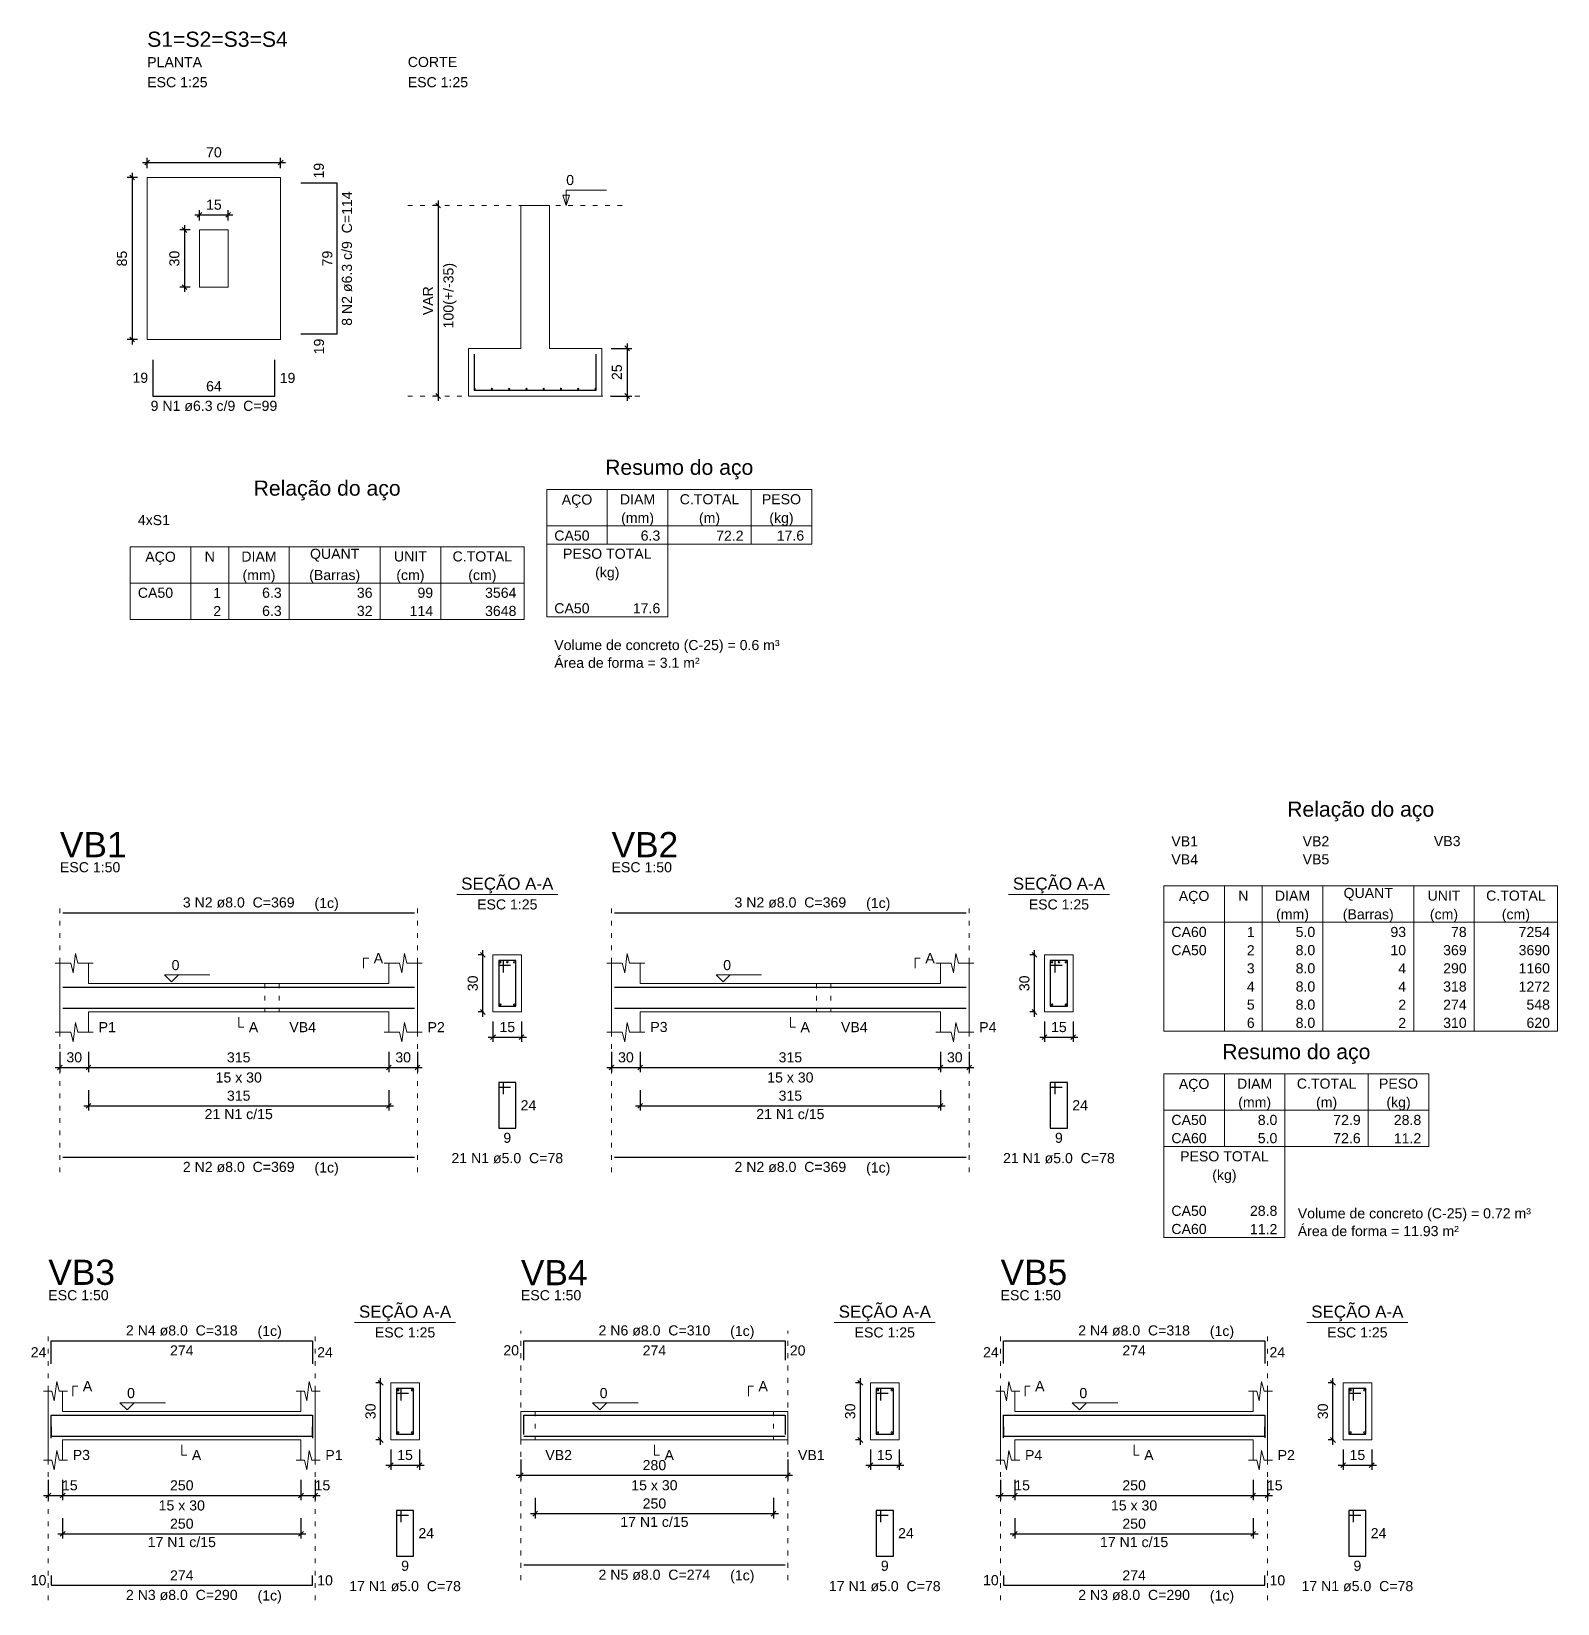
# Model space of a CAD drawing. Header units: millimetres. Extents: x 6 to 142, y -85 to 56.
# Drawn here: x 69.87 to 101.88, y 23.33 to 56.32 of the extents above; entities that cross this region are included whole.
import ezdxf

# ---------------------------------------------------------------- set-up
doc = ezdxf.new("R2010")
doc.units = ezdxf.units.MM
doc.linetypes.add('DOT2', pattern=[3.175, 0, -3.175])
for name, color, linetype, lineweight in [('DT-Armadura', 2, 'Continuous', 30), ('DT-Barras na forma', 2, 'Continuous', 30), ('DT-Barras no corte', 5, 'Continuous', 5), ('DT-Barras rebatidas', 2, 'Continuous', 30), ('DT-Cotas', 9, 'Continuous', 5), ('DT-Forma', 5, 'Continuous', 5), ('DT-Pontilhado', 9, 'DOT2', 5), ('DT-Relação do aço', 9, 'Continuous', 5), ('DT-Textos', 7, 'Continuous', 5), ('DT-Título', 3, 'Continuous', 20)]:
    doc.layers.add(name, color=color, linetype=linetype, lineweight=lineweight)
doc.styles.add('Arial', font='arial.ttf')
doc.styles.get("Standard").update_dxf_attribs({"font": 'arial.ttf'})
doc.dimstyles.new('UM_25.000000', dxfattribs={"dimtxt": 0.18, "dimasz": 0.1, "dimexe": 0.1, "dimexo": 0.2, "dimgap": 0, "dimtad": 1, "dimtih": 1, "dimtoh": 1, "dimdec": 1, "dimlfac": 25, "dimzin": 0, "dimdsep": 46, "dimtxsty": 'Standard', "dimblk": 'CLOSED', "dimblk1": 'CLOSED', "dimblk2": 'CLOSED', "dimcen": 0.09, "dimdle": 0.1, "dimadec": 1, "dimazin": 2, "dimtfac": 1, "dimtdec": 4, "dimtofl": 0, "dimtmove": 0, "dimatfit": 3, "dimldrblk": 'CLOSED', "dimfxl": 1, "dimtolj": 1, "dimarcsym": 0})
doc.dimstyles.new('UM_50.000000', dxfattribs={"dimtxt": 0.18, "dimasz": 0.1, "dimexe": 0.1, "dimexo": 0.2, "dimgap": 0, "dimtad": 1, "dimtih": 1, "dimtoh": 1, "dimdec": 1, "dimlfac": 50, "dimzin": 0, "dimdsep": 46, "dimtxsty": 'Standard', "dimblk": 'CLOSED', "dimblk1": 'CLOSED', "dimblk2": 'CLOSED', "dimcen": 0.09, "dimdle": 0.1, "dimadec": 1, "dimazin": 2, "dimtfac": 1, "dimtdec": 4, "dimtofl": 0, "dimtmove": 0, "dimatfit": 3, "dimldrblk": 'CLOSED', "dimfxl": 1, "dimtolj": 1, "dimarcsym": 0})

msp = doc.modelspace()

# ---------------------------------------------------------------- texts
at = {"layer": 'DT-Armadura', "color": 7, "char_height": 0.2118, "rotation": 90.00021, "line_spacing_factor": 0.9, "style": 'Arial'}
for s, insert, width, attachment_point in [('19', (76.0028, 53.2328), 0.90832, 7), ('8 N2 ø6.3 c/9  C=114', (76.5946, 51.5528), 5.0832, 8), ('79', (76.1796, 51.5528), 0.90832, 8), ('19', (75.791, 49.8728), 0.90832, 3)]:
    msp.add_mtext(s, dxfattribs=dict(at, insert=insert, width=width, attachment_point=attachment_point))
at = {"layer": 'DT-Armadura', "color": 7, "char_height": 0.2118, "line_spacing_factor": 0.9, "style": 'Arial'}
for s, insert, width, attachment_point in [('19', (72.3133, 48.9433), 0.90832, 9), ('19', (75.0734, 49.1551), 0.90832, 1), ('64', (73.6933, 48.7665), 0.90832, 8), ('9 N1 ø6.3 c/9  C=99', (73.6935, 48.3517), 4.82904, 8)]:
    msp.add_mtext(s, dxfattribs=dict(at, insert=insert, width=width, attachment_point=attachment_point))
at = {"layer": 'DT-Barras rebatidas', "color": 7, "char_height": 0.2118, "line_spacing_factor": 0.9, "style": 'Arial'}
for s, insert, width, attachment_point in [('3 N2 ø8.0  C=369', (74.2133, 37.9331), 4.06656, 8), ('3 N2 ø8.0  C=369', (85.7856, 37.9331), 4.06656, 8), ('21 N1 c/15', (74.2133, 33.4944), 2.5416, 8), ('24', (80.1272, 33.895), 0.90832, 1), ('21 N1 c/15', (85.7856, 33.4944), 2.5416, 8), ('24', (91.6996, 33.895), 0.90832, 1), ('9', (79.8471, 33.2118), 0.65416, 2), ('9', (91.4195, 33.2118), 0.65416, 2), ('21 N1 ø5.0  C=78', (79.8473, 32.5681), 4.06656, 8), ('21 N1 ø5.0  C=78', (91.4196, 32.5681), 4.06656, 8), ('2 N2 ø8.0  C=369', (74.2133, 32.3831), 4.06656, 8), ('2 N2 ø8.0  C=369', (85.7856, 32.3831), 4.06656, 8), ('2 N4 ø8.0  C=318', (73.0188, 28.9536), 4.06656, 8), ('2 N6 ø8.0  C=310', (82.9335, 28.9536), 4.06656, 8), ('2 N4 ø8.0  C=318', (92.9966, 28.9536), 4.06656, 8), ('24', (70.1793, 28.5006), 0.90832, 9), ('274', (73.0192, 28.7501), 1.16248, 2), ('24', (75.8592, 28.7124), 0.90832, 1), ('20', (80.0941, 28.5391), 0.90832, 9), ('274', (82.934, 28.7501), 1.16248, 2), ('20', (85.774, 28.7509), 0.90832, 1), ('24', (90.1571, 28.5013), 0.90832, 9), ('274', (92.997, 28.7501), 1.16248, 2), ('24', (95.837, 28.7131), 0.90832, 1), ('17 N1 c/15', (82.934, 24.9385), 2.5416, 8), ('17 N1 c/15', (73.0192, 24.5149), 2.5416, 8), ('24', (77.9831, 24.9156), 0.90832, 1), ('24', (88.0462, 24.9156), 0.90832, 1), ('17 N1 c/15', (92.997, 24.5149), 2.5416, 8), ('24', (97.9609, 24.9156), 0.90832, 1), ('9', (77.703, 24.2324), 0.65416, 2), ('9', (87.7661, 24.2324), 0.65416, 2), ('9', (97.6808, 24.2324), 0.65416, 2), ('10', (70.1792, 23.7156), 0.90832, 9), ('274', (73.0192, 23.8188), 1.16248, 8), ('10', (75.8593, 23.9274), 0.90832, 1), ('17 N1 ø5.0  C=78', (77.7028, 23.5886), 4.06656, 8), ('2 N5 ø8.0  C=274', (82.9335, 23.8276), 4.06656, 8), ('17 N1 ø5.0  C=78', (87.7665, 23.5886), 4.06656, 8), ('10', (90.157, 23.7156), 0.90832, 9), ('274', (92.997, 23.8188), 1.16248, 8), ('10', (95.8371, 23.9274), 0.90832, 1), ('17 N1 ø5.0  C=78', (97.6806, 23.5886), 4.06656, 8), ('2 N3 ø8.0  C=290', (73.0188, 23.4036), 4.06656, 8), ('2 N3 ø8.0  C=290', (92.9966, 23.4036), 4.06656, 8)]:
    msp.add_mtext(s, dxfattribs=dict(at, insert=insert, width=width, attachment_point=attachment_point))
at = {"layer": 'DT-Cotas', "insert": (78.7825, 50.7748), "char_height": 0.2118, "width": 2.5416, "attachment_point": 8, "rotation": 90.00021, "line_spacing_factor": 0.798, "style": 'Arial'}
msp.add_mtext('100(+/-35)', dxfattribs=at)
at = {"layer": 'DT-Relação do aço', "color": 7, "line_spacing_factor": 0.9, "style": 'Arial'}
for s, insert, char_height, width, attachment_point in [('Resumo do aço', (83.4543, 46.918), 0.3177, 4.95612, 8), ('Relação do aço', (76.068, 46.4808), 0.3177, 5.33736, 8), ('AÇO', (81.3098, 46.325), 0.2118, 0.76248, 8), ('DIAM', (82.5806, 46.3949), 0.2118, 1.01664, 8), ('C.TOTAL', (84.0897, 46.3949), 0.2118, 1.77912, 8), ('PESO', (85.5988, 46.3949), 0.2118, 1.01664, 8), ('(mm)', (82.5806, 45.9438), 0.2118, 1.01664, 8), ('(m)', (84.0897, 45.9438), 0.2118, 0.76248, 8), ('(kg)', (85.5988, 45.9438), 0.2118, 1.01664, 8), ('4xS1', (72.0967, 45.9577), 0.2118, 1.01664, 7), ('CA50', (80.8333, 45.6324), 0.2118, 1.01664, 7), ('6.3', (83.0572, 45.6324), 0.2118, 0.76248, 9), ('17.6', (86.0753, 45.6324), 0.2118, 1.01664, 9), ('72.2', (84.8045, 45.6324), 0.2118, 1.01664, 9), ('AÇO', (72.5733, 45.1253), 0.2118, 0.76248, 8), ('N', (73.6058, 45.1952), 0.2118, 0.25416, 8), ('DIAM', (74.6383, 45.1952), 0.2118, 1.01664, 8), ('QUANT', (76.2268, 45.1952), 0.2118, 1.2708, 8), ('UNIT', (77.8153, 45.1952), 0.2118, 1.01664, 8), ('C.TOTAL', (79.3244, 45.1952), 0.2118, 1.77912, 8), ('PESO TOTAL', (81.9452, 45.2512), 0.2118, 2.5416, 8), ('(mm)', (74.6383, 44.7441), 0.2118, 1.01664, 8), ('(Barras)', (76.2268, 44.7441), 0.2118, 2.03328, 8), ('(cm)', (77.8153, 44.7441), 0.2118, 1.01664, 8), ('(cm)', (79.3244, 44.7441), 0.2118, 1.01664, 8), ('(kg)', (81.9452, 44.8), 0.2118, 1.01664, 8), ('CA50', (72.0967, 44.4327), 0.2118, 1.01664, 7), ('1', (73.8441, 44.4327), 0.2118, 0.25416, 9), ('6.3', (75.1149, 44.4327), 0.2118, 0.76248, 9), ('36', (77.0211, 44.4327), 0.2118, 0.50832, 9), ('99', (78.2919, 44.4327), 0.2118, 0.50832, 9), ('3564', (80.0392, 44.4327), 0.2118, 1.01664, 9), ('2', (73.8441, 44.0515), 0.2118, 0.25416, 9), ('6.3', (75.1149, 44.0515), 0.2118, 0.76248, 9), ('32', (77.0211, 44.0515), 0.2118, 0.50832, 9), ('114', (78.2919, 44.0515), 0.2118, 0.76248, 9), ('3648', (80.0392, 44.0515), 0.2118, 1.01664, 9), ('CA50', (80.8333, 44.1075), 0.2118, 1.01664, 7), ('17.6', (83.0572, 44.1075), 0.2118, 1.01664, 9), ('Volume de concreto (C-25) = 0.6 m³', (80.8333, 43.2751), 0.2118, 8.64144, 7), ('Área de forma = 3.1 m²', (80.8333, 42.9637), 0.2118, 5.59152, 7), ('Relação do aço', (97.7501, 39.7452), 0.3177, 5.33736, 8), ('VB1', (93.7788, 39.222), 0.2118, 0.76248, 7), ('VB2', (96.5322, 39.222), 0.2118, 0.76248, 7), ('VB3', (99.2856, 39.222), 0.2118, 0.76248, 7), ('VB4', (93.7788, 38.8408), 0.2118, 0.76248, 7), ('VB5', (96.5322, 38.8408), 0.2118, 0.76248, 7), ('AÇO', (94.2554, 38.0084), 0.2118, 0.76248, 8), ('N', (95.2879, 38.0783), 0.2118, 0.25416, 8), ('DIAM', (96.3204, 38.0783), 0.2118, 1.01664, 8), ('QUANT', (97.9089, 38.0783), 0.2118, 1.2708, 8), ('UNIT', (99.4974, 38.0783), 0.2118, 1.01664, 8), ('C.TOTAL', (101.0065, 38.0783), 0.2118, 1.77912, 8), ('(mm)', (96.3204, 37.6272), 0.2118, 1.01664, 8), ('(Barras)', (97.9089, 37.6272), 0.2118, 2.03328, 8), ('(cm)', (99.4974, 37.6272), 0.2118, 1.01664, 8), ('(cm)', (101.0065, 37.6272), 0.2118, 1.01664, 8), ('CA60', (93.7788, 37.3158), 0.2118, 1.01664, 7), ('1', (95.5262, 37.3158), 0.2118, 0.25416, 9), ('5.0', (96.797, 37.3158), 0.2118, 0.76248, 9), ('93', (98.7032, 37.3158), 0.2118, 0.50832, 9), ('78', (99.974, 37.3158), 0.2118, 0.50832, 9), ('7254', (101.7213, 37.3158), 0.2118, 1.01664, 9), ('CA50', (93.7788, 36.9346), 0.2118, 1.01664, 7), ('2', (95.5262, 36.9346), 0.2118, 0.25416, 9), ('8.0', (96.797, 36.9346), 0.2118, 0.76248, 9), ('10', (98.7032, 36.9346), 0.2118, 0.50832, 9), ('369', (99.974, 36.9346), 0.2118, 0.76248, 9), ('3690', (101.7213, 36.9346), 0.2118, 1.01664, 9), ('3', (95.5262, 36.5534), 0.2118, 0.25416, 9), ('8.0', (96.797, 36.5534), 0.2118, 0.76248, 9), ('4', (98.7032, 36.5534), 0.2118, 0.25416, 9), ('290', (99.974, 36.5534), 0.2118, 0.76248, 9), ('1160', (101.7213, 36.5534), 0.2118, 1.01664, 9), ('4', (95.5262, 36.1721), 0.2118, 0.25416, 9), ('8.0', (96.797, 36.1721), 0.2118, 0.76248, 9), ('4', (98.7032, 36.1721), 0.2118, 0.25416, 9), ('318', (99.974, 36.1721), 0.2118, 0.76248, 9), ('1272', (101.7213, 36.1721), 0.2118, 1.01664, 9), ('5', (95.5262, 35.7909), 0.2118, 0.25416, 9), ('8.0', (96.797, 35.7909), 0.2118, 0.76248, 9), ('2', (98.7032, 35.7909), 0.2118, 0.25416, 9), ('274', (99.974, 35.7909), 0.2118, 0.76248, 9), ('548', (101.7213, 35.7909), 0.2118, 0.76248, 9), ('6', (95.5262, 35.4096), 0.2118, 0.25416, 9), ('8.0', (96.797, 35.4096), 0.2118, 0.76248, 9), ('2', (98.7032, 35.4096), 0.2118, 0.25416, 9), ('310', (99.974, 35.4096), 0.2118, 0.76248, 9), ('620', (101.7213, 35.4096), 0.2118, 0.76248, 9), ('Resumo do aço', (96.3999, 34.6571), 0.3177, 4.95612, 8), ('AÇO', (94.2554, 34.0641), 0.2118, 0.76248, 8), ('DIAM', (95.5262, 34.1339), 0.2118, 1.01664, 8), ('C.TOTAL', (97.0353, 34.1339), 0.2118, 1.77912, 8), ('PESO', (98.5443, 34.1339), 0.2118, 1.01664, 8), ('(mm)', (95.5262, 33.6828), 0.2118, 1.01664, 8), ('(m)', (97.0353, 33.6828), 0.2118, 0.76248, 8), ('(kg)', (98.5443, 33.6828), 0.2118, 1.01664, 8), ('CA50', (93.7788, 33.3715), 0.2118, 1.01664, 7), ('8.0', (96.0027, 33.3715), 0.2118, 0.76248, 9), ('72.9', (97.7501, 33.3715), 0.2118, 1.01664, 9), ('28.8', (99.0209, 33.3715), 0.2118, 1.01664, 9), ('CA60', (93.7788, 32.9902), 0.2118, 1.01664, 7), ('5.0', (96.0027, 32.9902), 0.2118, 0.76248, 9), ('72.6', (97.7501, 32.9902), 0.2118, 1.01664, 9), ('11.2', (99.0209, 32.9902), 0.2118, 1.01664, 9), ('PESO TOTAL', (94.8908, 32.609), 0.2118, 2.5416, 8), ('(kg)', (94.8908, 32.1579), 0.2118, 1.01664, 8), ('CA50', (93.7788, 31.4653), 0.2118, 1.01664, 7), ('28.8', (96.0027, 31.4653), 0.2118, 1.01664, 9), ('Volume de concreto (C-25) = 0.72 m³', (96.4305, 31.3515), 0.2118, 8.8956, 7), ('CA60', (93.7788, 31.084), 0.2118, 1.01664, 7), ('11.2', (96.0027, 31.084), 0.2118, 1.01664, 9), ('Área de forma = 11.93 m²', (96.4305, 31.0401), 0.2118, 6.09984, 7)]:
    msp.add_mtext(s, dxfattribs=dict(at, insert=insert, char_height=char_height, width=width, attachment_point=attachment_point))
at = {"layer": 'DT-Textos', "line_spacing_factor": 0.798, "style": 'Arial'}
for s, insert, char_height, width, attachment_point in [('PLANTA', (72.2935, 55.5687), 0.2118, 1.52496, 7), ('CORTE', (77.7595, 55.5687), 0.2118, 1.2708, 7), ('ESC 1:25', (72.2935, 55.1447), 0.2118, 2.03328, 7), ('ESC 1:25', (77.7595, 55.1447), 0.2118, 2.03328, 7), ('0', (81.0835, 53.0927), 0.2118, 0.25416, 7), ('ESC 1:50', (70.4633, 38.6741), 0.2118, 2.03328, 7), ('SEÇÃO A-A', (79.8473, 38.2332), 0.25416, 2.744928, 8), ('ESC 1:50', (82.0356, 38.6741), 0.2118, 2.03328, 7), ('SEÇÃO A-A', (91.4196, 38.2332), 0.25416, 2.744928, 8), ('(1c)', (75.8023, 37.8632), 0.2118, 1.01664, 7), ('ESC 1:25', (79.8473, 37.8931), 0.2118, 2.03328, 8), ('(1c)', (87.3746, 37.8632), 0.2118, 1.01664, 7), ('ESC 1:25', (91.4196, 37.8931), 0.2118, 2.03328, 8), ('A', (77.0453, 36.7691), 0.2118, 0.25416, 7), ('A', (88.6176, 36.7691), 0.2118, 0.25416, 7), ('0', (72.8053, 36.6211), 0.2118, 0.25416, 7), ('0', (84.3776, 36.6211), 0.2118, 0.25416, 7), ('P1', (71.2753, 35.3221), 0.2118, 0.50832, 7), ('A', (74.4253, 35.3221), 0.2118, 0.25416, 7), ('VB4', (75.2753, 35.3221), 0.2118, 0.76248, 7), ('P2', (78.1753, 35.3221), 0.2118, 0.50832, 7), ('P3', (82.8476, 35.3221), 0.2118, 0.50832, 7), ('A', (85.9976, 35.3221), 0.2118, 0.25416, 7), ('VB4', (86.8476, 35.3221), 0.2118, 0.76248, 7), ('P4', (89.7476, 35.3221), 0.2118, 0.50832, 7), ('15 x 30', (74.2133, 34.2631), 0.2118, 1.77912, 8), ('15 x 30', (85.7856, 34.2631), 0.2118, 1.77912, 8), ('(1c)', (75.8023, 32.3132), 0.2118, 1.01664, 7), ('(1c)', (87.3746, 32.3132), 0.2118, 1.01664, 7), ('ESC 1:50', (70.2188, 29.6946), 0.2118, 2.03328, 7), ('ESC 1:50', (80.1335, 29.6946), 0.2118, 2.03328, 7), ('ESC 1:50', (90.1966, 29.6946), 0.2118, 2.03328, 7), ('SEÇÃO A-A', (77.7028, 29.2538), 0.25416, 2.744928, 8), ('SEÇÃO A-A', (87.7665, 29.2538), 0.25416, 2.744928, 8), ('SEÇÃO A-A', (97.6806, 29.2538), 0.25416, 2.744928, 8), ('(1c)', (74.6078, 28.8838), 0.2118, 1.01664, 7), ('ESC 1:25', (77.7028, 28.9136), 0.2118, 2.03328, 8), ('(1c)', (84.5225, 28.8838), 0.2118, 1.01664, 7), ('ESC 1:25', (87.7665, 28.9136), 0.2118, 2.03328, 8), ('(1c)', (94.5856, 28.8838), 0.2118, 1.01664, 7), ('ESC 1:25', (97.6806, 28.9136), 0.2118, 2.03328, 8), ('A', (70.9428, 27.7896), 0.2118, 0.25416, 7), ('0', (71.8708, 27.6416), 0.2118, 0.25416, 7), ('0', (81.7855, 27.6416), 0.2118, 0.25416, 7), ('A', (85.1165, 27.7896), 0.2118, 0.25416, 7), ('A', (90.9206, 27.7896), 0.2118, 0.25416, 7), ('0', (91.8486, 27.6416), 0.2118, 0.25416, 7), ('P3', (70.7308, 26.3426), 0.2118, 0.50832, 7), ('A', (73.2308, 26.3426), 0.2118, 0.25416, 7), ('P1', (76.0308, 26.3426), 0.2118, 0.50832, 7), ('VB2', (80.6455, 26.3426), 0.2118, 0.76248, 7), ('A', (83.1455, 26.3426), 0.2118, 0.25416, 7), ('VB1', (85.9455, 26.3426), 0.2118, 0.76248, 7), ('P4', (90.7086, 26.3426), 0.2118, 0.50832, 7), ('A', (93.2086, 26.3426), 0.2118, 0.25416, 7), ('P2', (96.0086, 26.3426), 0.2118, 0.50832, 7), ('15 x 30', (82.9335, 25.7076), 0.2118, 1.77912, 8), ('15 x 30', (73.0188, 25.2836), 0.2118, 1.77912, 8), ('15 x 30', (92.9966, 25.2836), 0.2118, 1.77912, 8), ('(1c)', (84.5225, 23.7578), 0.2118, 1.01664, 7), ('(1c)', (74.6078, 23.3338), 0.2118, 1.01664, 7), ('(1c)', (94.5856, 23.3338), 0.2118, 1.01664, 7)]:
    msp.add_mtext(s, dxfattribs=dict(at, insert=insert, char_height=char_height, width=width, attachment_point=attachment_point))
at = {"layer": 'DT-Título', "attachment_point": 7, "line_spacing_factor": 0.798, "style": 'Arial'}
for s, insert, char_height, width in [('S1=S2=S3=S4', (72.2935, 55.9916), 0.3177, 4.19364), ('VB1', (70.4633, 38.992), 0.5295, 1.9062), ('VB2', (82.0356, 38.992), 0.5295, 1.9062), ('VB3', (70.2188, 30.0125), 0.5295, 1.9062), ('VB4', (80.1335, 30.0125), 0.5295, 1.9062), ('VB5', (90.1966, 30.0125), 0.5295, 1.9062)]:
    msp.add_mtext(s, dxfattribs=dict(at, insert=insert, char_height=char_height, width=width))

# ---------------------------------------------------------------- blocks, each defined once
blk = doc.blocks.new('_OBLIQUE')
at = {"color": 0, "linetype": 'ByBlock', "lineweight": -2}
blk.add_line((-0.5, -0.5), (0.5, 0.5), dxfattribs=at)
blk = doc.blocks.new('*D13')
at = {"layer": 'Defpoints', "color": 0, "transparency": 16777216}
for p in [(72.293, 53.253), (71.976, 49.853), (72.293, 49.853)]:
    blk.add_point(p, dxfattribs=at)
at = {"layer": 'DT-Cotas', "color": 0, "lineweight": -2, "transparency": 16777216}
for p, q in [((72.093, 53.253), (71.876, 53.253)), ((71.976, 53.353), (71.976, 49.753)), ((72.093, 49.853), (71.876, 49.853))]:
    blk.add_line(p, q, dxfattribs=at)
at = {"layer": 'DT-Cotas', "color": 0, "lineweight": -2, "transparency": 16777216, "xscale": 0.1, "yscale": 0.1, "zscale": 0.1}
for p, rotation in [((71.976, 53.253), 90), ((71.976, 49.853), 270)]:
    blk.add_blockref('_OBLIQUE', p, dxfattribs=dict(at, rotation=rotation))
at = {"layer": 'DT-Cotas', "transparency": 16777216, "insert": (71.764, 51.553), "char_height": 0.2118, "attachment_point": 5, "rotation": 90, "style": 'Arial'}
blk.add_mtext('\\A1;85', dxfattribs=at)
blk = doc.blocks.new('*D14')
at = {"layer": 'Defpoints', "color": 0, "transparency": 16777216}
for p in [(75.093, 53.57), (72.293, 53.253), (75.093, 53.253)]:
    blk.add_point(p, dxfattribs=at)
at = {"layer": 'DT-Cotas', "color": 0, "lineweight": -2, "transparency": 16777216}
for p, q in [((72.193, 53.57), (75.193, 53.57)), ((72.293, 53.453), (72.293, 53.67)), ((75.093, 53.453), (75.093, 53.67))]:
    blk.add_line(p, q, dxfattribs=at)
at = {"layer": 'DT-Cotas', "color": 0, "lineweight": -2, "transparency": 16777216, "xscale": 0.1, "yscale": 0.1, "zscale": 0.1, "rotation": 180}
blk.add_blockref('_OBLIQUE', (72.293, 53.57), dxfattribs=at)
at = {"layer": 'DT-Cotas', "color": 0, "lineweight": -2, "transparency": 16777216, "xscale": 0.1, "yscale": 0.1, "zscale": 0.1}
blk.add_blockref('_OBLIQUE', (75.093, 53.57), dxfattribs=at)
at = {"layer": 'DT-Cotas', "transparency": 16777216, "insert": (73.693, 53.782), "char_height": 0.2118, "attachment_point": 5, "rotation": 0.0057, "style": 'Arial'}
blk.add_mtext('\\A1;70', dxfattribs=at)
blk = doc.blocks.new('*D15')
at = {"layer": 'Defpoints', "color": 0, "transparency": 16777216}
for p in [(73.393, 52.153), (73.076, 50.953), (73.393, 50.953)]:
    blk.add_point(p, dxfattribs=at)
at = {"layer": 'DT-Cotas', "color": 0, "lineweight": -2, "transparency": 16777216}
for p, q in [((73.193, 52.153), (72.976, 52.153)), ((73.076, 52.253), (73.076, 50.853)), ((73.193, 50.953), (72.976, 50.953))]:
    blk.add_line(p, q, dxfattribs=at)
at = {"layer": 'DT-Cotas', "color": 0, "lineweight": -2, "transparency": 16777216, "xscale": 0.1, "yscale": 0.1, "zscale": 0.1}
for p, rotation in [((73.076, 52.153), 90), ((73.076, 50.953), 270)]:
    blk.add_blockref('_OBLIQUE', p, dxfattribs=dict(at, rotation=rotation))
at = {"layer": 'DT-Cotas', "transparency": 16777216, "insert": (72.864, 51.553), "char_height": 0.2118, "attachment_point": 5, "rotation": 90, "style": 'Arial'}
blk.add_mtext('\\A1;30', dxfattribs=at)
blk = doc.blocks.new('*D16')
at = {"layer": 'Defpoints', "color": 0, "transparency": 16777216}
for p in [(73.993, 52.47), (73.393, 52.153), (73.993, 52.153)]:
    blk.add_point(p, dxfattribs=at)
at = {"layer": 'DT-Cotas', "color": 0, "lineweight": -2, "transparency": 16777216}
for p, q in [((73.293, 52.47), (74.093, 52.47)), ((73.393, 52.353), (73.393, 52.57)), ((73.993, 52.353), (73.993, 52.57))]:
    blk.add_line(p, q, dxfattribs=at)
at = {"layer": 'DT-Cotas', "color": 0, "lineweight": -2, "transparency": 16777216, "xscale": 0.1, "yscale": 0.1, "zscale": 0.1, "rotation": 180}
blk.add_blockref('_OBLIQUE', (73.393, 52.47), dxfattribs=at)
at = {"layer": 'DT-Cotas', "color": 0, "lineweight": -2, "transparency": 16777216, "xscale": 0.1, "yscale": 0.1, "zscale": 0.1}
blk.add_blockref('_OBLIQUE', (73.993, 52.47), dxfattribs=at)
at = {"layer": 'DT-Cotas', "transparency": 16777216, "insert": (73.693, 52.682), "char_height": 0.2118, "attachment_point": 5, "rotation": 0.0057, "style": 'Arial'}
blk.add_mtext('\\A1;15', dxfattribs=at)
blk = doc.blocks.new('*D17')
at = {"layer": 'Defpoints', "color": 0, "transparency": 16777216}
for p in [(78.607, 52.669), (78.395, 48.669), (78.607, 48.669)]:
    blk.add_point(p, dxfattribs=at)
at = {"layer": 'DT-Cotas', "color": 0, "lineweight": -2, "transparency": 16777216}
for p, q in [((78.407, 52.669), (78.295, 52.669)), ((78.395, 52.769), (78.395, 48.569)), ((78.407, 48.669), (78.295, 48.669))]:
    blk.add_line(p, q, dxfattribs=at)
at = {"layer": 'DT-Cotas', "color": 0, "lineweight": -2, "transparency": 16777216, "xscale": 0.1, "yscale": 0.1, "zscale": 0.1}
for p, rotation in [((78.395, 52.669), 90), ((78.395, 48.669), 270)]:
    blk.add_blockref('_OBLIQUE', p, dxfattribs=dict(at, rotation=rotation))
at = {"layer": 'DT-Cotas', "transparency": 16777216, "insert": (78.183, 50.669), "char_height": 0.2118, "attachment_point": 5, "rotation": 90, "style": 'Arial'}
blk.add_mtext('\\A1;VAR', dxfattribs=at)
blk = doc.blocks.new('*D18')
at = {"layer": 'Defpoints', "color": 0, "transparency": 16777216}
for p in [(81.83, 49.669), (81.83, 48.669), (82.36, 48.669)]:
    blk.add_point(p, dxfattribs=at)
at = {"layer": 'DT-Cotas', "color": 0, "lineweight": -2, "transparency": 16777216}
for p, q in [((82.03, 49.669), (82.46, 49.669)), ((82.36, 49.769), (82.36, 48.569)), ((82.03, 48.669), (82.46, 48.669))]:
    blk.add_line(p, q, dxfattribs=at)
at = {"layer": 'DT-Cotas', "color": 0, "lineweight": -2, "transparency": 16777216, "xscale": 0.1, "yscale": 0.1, "zscale": 0.1}
for p, rotation in [((82.36, 49.669), 90), ((82.36, 48.669), 270)]:
    blk.add_blockref('_OBLIQUE', p, dxfattribs=dict(at, rotation=rotation))
at = {"layer": 'DT-Cotas', "transparency": 16777216, "insert": (82.148, 49.169), "char_height": 0.2118, "attachment_point": 5, "rotation": 90, "style": 'Arial'}
blk.add_mtext('\\A1;25', dxfattribs=at)
blk = doc.blocks.new('*D25')
at = {"layer": 'Defpoints', "color": 0, "transparency": 16777216}
for p in [(70.219, 26.131), (70.519, 26.131), (70.519, 25.601)]:
    blk.add_point(p, dxfattribs=at)
at = {"layer": 'DT-Cotas', "color": 0, "lineweight": -2, "transparency": 16777216}
for p, q in [((70.219, 25.931), (70.219, 25.501)), ((70.519, 25.931), (70.519, 25.501)), ((70.119, 25.601), (70.619, 25.601))]:
    blk.add_line(p, q, dxfattribs=at)
at = {"layer": 'DT-Cotas', "color": 0, "lineweight": -2, "transparency": 16777216, "xscale": 0.1, "yscale": 0.1, "zscale": 0.1, "rotation": 180}
blk.add_blockref('_OBLIQUE', (70.219, 25.601), dxfattribs=at)
at = {"layer": 'DT-Cotas', "color": 0, "lineweight": -2, "transparency": 16777216, "xscale": 0.1, "yscale": 0.1, "zscale": 0.1}
blk.add_blockref('_OBLIQUE', (70.519, 25.601), dxfattribs=at)
at = {"layer": 'DT-Cotas', "transparency": 16777216, "insert": (70.67, 25.813), "char_height": 0.2118, "attachment_point": 5, "rotation": 0.0057, "style": 'Arial'}
blk.add_mtext('\\A1;15', dxfattribs=at)
blk = doc.blocks.new('*D26')
at = {"layer": 'Defpoints', "color": 0, "transparency": 16777216}
for p in [(70.519, 26.131), (75.519, 26.131), (75.519, 25.601)]:
    blk.add_point(p, dxfattribs=at)
at = {"layer": 'DT-Cotas', "color": 0, "lineweight": -2, "transparency": 16777216}
for p, q in [((70.519, 25.931), (70.519, 25.501)), ((75.519, 25.931), (75.519, 25.501)), ((70.419, 25.601), (75.619, 25.601))]:
    blk.add_line(p, q, dxfattribs=at)
at = {"layer": 'DT-Cotas', "color": 0, "lineweight": -2, "transparency": 16777216, "xscale": 0.1, "yscale": 0.1, "zscale": 0.1, "rotation": 180}
blk.add_blockref('_OBLIQUE', (70.519, 25.601), dxfattribs=at)
at = {"layer": 'DT-Cotas', "color": 0, "lineweight": -2, "transparency": 16777216, "xscale": 0.1, "yscale": 0.1, "zscale": 0.1}
blk.add_blockref('_OBLIQUE', (75.519, 25.601), dxfattribs=at)
at = {"layer": 'DT-Cotas', "transparency": 16777216, "insert": (73.019, 25.813), "char_height": 0.2118, "attachment_point": 5, "rotation": 0.0057, "style": 'Arial'}
blk.add_mtext('\\A1;250', dxfattribs=at)
blk = doc.blocks.new('*D27')
at = {"layer": 'Defpoints', "color": 0, "transparency": 16777216}
for p in [(75.519, 26.131), (75.819, 26.131), (75.819, 25.601)]:
    blk.add_point(p, dxfattribs=at)
at = {"layer": 'DT-Cotas', "color": 0, "lineweight": -2, "transparency": 16777216}
for p, q in [((75.519, 25.931), (75.519, 25.501)), ((75.819, 25.931), (75.819, 25.501)), ((75.419, 25.601), (75.919, 25.601))]:
    blk.add_line(p, q, dxfattribs=at)
at = {"layer": 'DT-Cotas', "color": 0, "lineweight": -2, "transparency": 16777216, "xscale": 0.1, "yscale": 0.1, "zscale": 0.1, "rotation": 180}
blk.add_blockref('_OBLIQUE', (75.519, 25.601), dxfattribs=at)
at = {"layer": 'DT-Cotas', "color": 0, "lineweight": -2, "transparency": 16777216, "xscale": 0.1, "yscale": 0.1, "zscale": 0.1}
blk.add_blockref('_OBLIQUE', (75.819, 25.601), dxfattribs=at)
at = {"layer": 'DT-Cotas', "transparency": 16777216, "insert": (75.97, 25.813), "char_height": 0.2118, "attachment_point": 5, "rotation": 0.0057, "style": 'Arial'}
blk.add_mtext('\\A1;15', dxfattribs=at)
blk = doc.blocks.new('*D28')
at = {"layer": 'Defpoints', "color": 0, "transparency": 16777216}
for p in [(77.191, 27.966), (77.403, 27.966), (77.403, 26.766)]:
    blk.add_point(p, dxfattribs=at)
at = {"layer": 'DT-Cotas', "color": 0, "lineweight": -2, "transparency": 16777216}
for p, q in [((77.191, 26.666), (77.191, 28.066)), ((77.203, 27.966), (77.091, 27.966)), ((77.203, 26.766), (77.091, 26.766))]:
    blk.add_line(p, q, dxfattribs=at)
at = {"layer": 'DT-Cotas', "color": 0, "lineweight": -2, "transparency": 16777216, "xscale": 0.1, "yscale": 0.1, "zscale": 0.1}
for p, rotation in [((77.191, 27.966), 90), ((77.191, 26.766), 270)]:
    blk.add_blockref('_OBLIQUE', p, dxfattribs=dict(at, rotation=rotation))
at = {"layer": 'DT-Cotas', "transparency": 16777216, "insert": (76.979, 27.366), "char_height": 0.2118, "attachment_point": 5, "rotation": 90, "style": 'Arial'}
blk.add_mtext('\\A1;30', dxfattribs=at)
blk = doc.blocks.new('*D29')
at = {"layer": 'Defpoints', "color": 0, "transparency": 16777216}
for p in [(77.403, 26.766), (78.003, 26.766), (78.003, 26.237)]:
    blk.add_point(p, dxfattribs=at)
at = {"layer": 'DT-Cotas', "color": 0, "lineweight": -2, "transparency": 16777216}
for p, q in [((77.403, 26.566), (77.403, 26.137)), ((78.003, 26.566), (78.003, 26.137)), ((77.303, 26.237), (78.103, 26.237))]:
    blk.add_line(p, q, dxfattribs=at)
at = {"layer": 'DT-Cotas', "color": 0, "lineweight": -2, "transparency": 16777216, "xscale": 0.1, "yscale": 0.1, "zscale": 0.1, "rotation": 180}
blk.add_blockref('_OBLIQUE', (77.403, 26.237), dxfattribs=at)
at = {"layer": 'DT-Cotas', "color": 0, "lineweight": -2, "transparency": 16777216, "xscale": 0.1, "yscale": 0.1, "zscale": 0.1}
blk.add_blockref('_OBLIQUE', (78.003, 26.237), dxfattribs=at)
at = {"layer": 'DT-Cotas', "transparency": 16777216, "insert": (77.703, 26.449), "char_height": 0.2118, "attachment_point": 5, "rotation": 0.0057, "style": 'Arial'}
blk.add_mtext('\\A1;15', dxfattribs=at)
blk = doc.blocks.new('*D30')
at = {"layer": 'Defpoints', "color": 0, "transparency": 16777216}
for p in [(70.519, 25.326), (75.519, 25.326), (75.519, 24.797)]:
    blk.add_point(p, dxfattribs=at)
at = {"layer": 'DT-Cotas', "color": 0, "lineweight": -2, "transparency": 16777216}
for p, q in [((70.519, 25.126), (70.519, 24.697)), ((75.519, 25.126), (75.519, 24.697)), ((70.419, 24.797), (75.619, 24.797))]:
    blk.add_line(p, q, dxfattribs=at)
at = {"layer": 'DT-Cotas', "color": 0, "lineweight": -2, "transparency": 16777216, "xscale": 0.1, "yscale": 0.1, "zscale": 0.1, "rotation": 180}
blk.add_blockref('_OBLIQUE', (70.519, 24.797), dxfattribs=at)
at = {"layer": 'DT-Cotas', "color": 0, "lineweight": -2, "transparency": 16777216, "xscale": 0.1, "yscale": 0.1, "zscale": 0.1}
blk.add_blockref('_OBLIQUE', (75.519, 24.797), dxfattribs=at)
at = {"layer": 'DT-Cotas', "transparency": 16777216, "insert": (73.019, 25.008), "char_height": 0.2118, "attachment_point": 5, "rotation": 0.0057, "style": 'Arial'}
blk.add_mtext('\\A1;250', dxfattribs=at)
blk = doc.blocks.new('*D31')
at = {"layer": 'Defpoints', "color": 0, "transparency": 16777216}
for p in [(80.134, 26.555), (85.734, 26.555), (85.734, 26.025)]:
    blk.add_point(p, dxfattribs=at)
at = {"layer": 'DT-Cotas', "color": 0, "lineweight": -2, "transparency": 16777216}
for p, q in [((80.134, 26.355), (80.134, 25.925)), ((85.734, 26.355), (85.734, 25.925)), ((80.034, 26.025), (85.834, 26.025))]:
    blk.add_line(p, q, dxfattribs=at)
at = {"layer": 'DT-Cotas', "color": 0, "lineweight": -2, "transparency": 16777216, "xscale": 0.1, "yscale": 0.1, "zscale": 0.1, "rotation": 180}
blk.add_blockref('_OBLIQUE', (80.134, 26.025), dxfattribs=at)
at = {"layer": 'DT-Cotas', "color": 0, "lineweight": -2, "transparency": 16777216, "xscale": 0.1, "yscale": 0.1, "zscale": 0.1}
blk.add_blockref('_OBLIQUE', (85.734, 26.025), dxfattribs=at)
at = {"layer": 'DT-Cotas', "transparency": 16777216, "insert": (82.934, 26.237), "char_height": 0.2118, "attachment_point": 5, "rotation": 0.0057, "style": 'Arial'}
blk.add_mtext('\\A1;280', dxfattribs=at)
blk = doc.blocks.new('*D38')
at = {"layer": 'Defpoints', "color": 0, "transparency": 16777216}
for p in [(87.254, 27.966), (87.466, 27.966), (87.466, 26.766)]:
    blk.add_point(p, dxfattribs=at)
at = {"layer": 'DT-Cotas', "color": 0, "lineweight": -2, "transparency": 16777216}
for p, q in [((87.254, 26.666), (87.254, 28.066)), ((87.266, 27.966), (87.154, 27.966)), ((87.266, 26.766), (87.154, 26.766))]:
    blk.add_line(p, q, dxfattribs=at)
at = {"layer": 'DT-Cotas', "color": 0, "lineweight": -2, "transparency": 16777216, "xscale": 0.1, "yscale": 0.1, "zscale": 0.1}
for p, rotation in [((87.254, 27.966), 90), ((87.254, 26.766), 270)]:
    blk.add_blockref('_OBLIQUE', p, dxfattribs=dict(at, rotation=rotation))
at = {"layer": 'DT-Cotas', "transparency": 16777216, "insert": (87.042, 27.366), "char_height": 0.2118, "attachment_point": 5, "rotation": 90, "style": 'Arial'}
blk.add_mtext('\\A1;30', dxfattribs=at)
blk = doc.blocks.new('*D39')
at = {"layer": 'Defpoints', "color": 0, "transparency": 16777216}
for p in [(87.466, 26.766), (88.066, 26.766), (88.066, 26.237)]:
    blk.add_point(p, dxfattribs=at)
at = {"layer": 'DT-Cotas', "color": 0, "lineweight": -2, "transparency": 16777216}
for p, q in [((87.466, 26.566), (87.466, 26.137)), ((88.066, 26.566), (88.066, 26.137)), ((87.366, 26.237), (88.166, 26.237))]:
    blk.add_line(p, q, dxfattribs=at)
at = {"layer": 'DT-Cotas', "color": 0, "lineweight": -2, "transparency": 16777216, "xscale": 0.1, "yscale": 0.1, "zscale": 0.1, "rotation": 180}
blk.add_blockref('_OBLIQUE', (87.466, 26.237), dxfattribs=at)
at = {"layer": 'DT-Cotas', "color": 0, "lineweight": -2, "transparency": 16777216, "xscale": 0.1, "yscale": 0.1, "zscale": 0.1}
blk.add_blockref('_OBLIQUE', (88.066, 26.237), dxfattribs=at)
at = {"layer": 'DT-Cotas', "transparency": 16777216, "insert": (87.766, 26.449), "char_height": 0.2118, "attachment_point": 5, "rotation": 0.0057, "style": 'Arial'}
blk.add_mtext('\\A1;15', dxfattribs=at)
blk = doc.blocks.new('*D40')
at = {"layer": 'Defpoints', "color": 0, "transparency": 16777216}
for p in [(80.434, 25.75), (85.434, 25.75), (85.434, 25.22)]:
    blk.add_point(p, dxfattribs=at)
at = {"layer": 'DT-Cotas', "color": 0, "lineweight": -2, "transparency": 16777216}
for p, q in [((80.434, 25.55), (80.434, 25.12)), ((85.434, 25.55), (85.434, 25.12)), ((80.334, 25.22), (85.534, 25.22))]:
    blk.add_line(p, q, dxfattribs=at)
at = {"layer": 'DT-Cotas', "color": 0, "lineweight": -2, "transparency": 16777216, "xscale": 0.1, "yscale": 0.1, "zscale": 0.1, "rotation": 180}
blk.add_blockref('_OBLIQUE', (80.434, 25.22), dxfattribs=at)
at = {"layer": 'DT-Cotas', "color": 0, "lineweight": -2, "transparency": 16777216, "xscale": 0.1, "yscale": 0.1, "zscale": 0.1}
blk.add_blockref('_OBLIQUE', (85.434, 25.22), dxfattribs=at)
at = {"layer": 'DT-Cotas', "transparency": 16777216, "insert": (82.934, 25.432), "char_height": 0.2118, "attachment_point": 5, "rotation": 0.0057, "style": 'Arial'}
blk.add_mtext('\\A1;250', dxfattribs=at)
blk = doc.blocks.new('*D41')
at = {"layer": 'Defpoints', "color": 0, "transparency": 16777216}
for p in [(90.197, 26.131), (90.497, 26.131), (90.497, 25.601)]:
    blk.add_point(p, dxfattribs=at)
at = {"layer": 'DT-Cotas', "color": 0, "lineweight": -2, "transparency": 16777216}
for p, q in [((90.197, 25.931), (90.197, 25.501)), ((90.497, 25.931), (90.497, 25.501)), ((90.097, 25.601), (90.597, 25.601))]:
    blk.add_line(p, q, dxfattribs=at)
at = {"layer": 'DT-Cotas', "color": 0, "lineweight": -2, "transparency": 16777216, "xscale": 0.1, "yscale": 0.1, "zscale": 0.1, "rotation": 180}
blk.add_blockref('_OBLIQUE', (90.197, 25.601), dxfattribs=at)
at = {"layer": 'DT-Cotas', "color": 0, "lineweight": -2, "transparency": 16777216, "xscale": 0.1, "yscale": 0.1, "zscale": 0.1}
blk.add_blockref('_OBLIQUE', (90.497, 25.601), dxfattribs=at)
at = {"layer": 'DT-Cotas', "transparency": 16777216, "insert": (90.648, 25.813), "char_height": 0.2118, "attachment_point": 5, "rotation": 0.0057, "style": 'Arial'}
blk.add_mtext('\\A1;15', dxfattribs=at)
blk = doc.blocks.new('*D42')
at = {"layer": 'Defpoints', "color": 0, "transparency": 16777216}
for p in [(90.497, 26.131), (95.497, 26.131), (95.497, 25.601)]:
    blk.add_point(p, dxfattribs=at)
at = {"layer": 'DT-Cotas', "color": 0, "lineweight": -2, "transparency": 16777216}
for p, q in [((90.497, 25.931), (90.497, 25.501)), ((95.497, 25.931), (95.497, 25.501)), ((90.397, 25.601), (95.597, 25.601))]:
    blk.add_line(p, q, dxfattribs=at)
at = {"layer": 'DT-Cotas', "color": 0, "lineweight": -2, "transparency": 16777216, "xscale": 0.1, "yscale": 0.1, "zscale": 0.1, "rotation": 180}
blk.add_blockref('_OBLIQUE', (90.497, 25.601), dxfattribs=at)
at = {"layer": 'DT-Cotas', "color": 0, "lineweight": -2, "transparency": 16777216, "xscale": 0.1, "yscale": 0.1, "zscale": 0.1}
blk.add_blockref('_OBLIQUE', (95.497, 25.601), dxfattribs=at)
at = {"layer": 'DT-Cotas', "transparency": 16777216, "insert": (92.997, 25.813), "char_height": 0.2118, "attachment_point": 5, "rotation": 0.0057, "style": 'Arial'}
blk.add_mtext('\\A1;250', dxfattribs=at)
blk = doc.blocks.new('*D43')
at = {"layer": 'Defpoints', "color": 0, "transparency": 16777216}
for p in [(95.497, 26.131), (95.797, 26.131), (95.797, 25.601)]:
    blk.add_point(p, dxfattribs=at)
at = {"layer": 'DT-Cotas', "color": 0, "lineweight": -2, "transparency": 16777216}
for p, q in [((95.497, 25.931), (95.497, 25.501)), ((95.797, 25.931), (95.797, 25.501)), ((95.397, 25.601), (95.897, 25.601))]:
    blk.add_line(p, q, dxfattribs=at)
at = {"layer": 'DT-Cotas', "color": 0, "lineweight": -2, "transparency": 16777216, "xscale": 0.1, "yscale": 0.1, "zscale": 0.1, "rotation": 180}
blk.add_blockref('_OBLIQUE', (95.497, 25.601), dxfattribs=at)
at = {"layer": 'DT-Cotas', "color": 0, "lineweight": -2, "transparency": 16777216, "xscale": 0.1, "yscale": 0.1, "zscale": 0.1}
blk.add_blockref('_OBLIQUE', (95.797, 25.601), dxfattribs=at)
at = {"layer": 'DT-Cotas', "transparency": 16777216, "insert": (95.948, 25.813), "char_height": 0.2118, "attachment_point": 5, "rotation": 0.0057, "style": 'Arial'}
blk.add_mtext('\\A1;15', dxfattribs=at)
blk = doc.blocks.new('*D44')
at = {"layer": 'Defpoints', "color": 0, "transparency": 16777216}
for p in [(97.169, 27.966), (97.381, 27.966), (97.381, 26.766)]:
    blk.add_point(p, dxfattribs=at)
at = {"layer": 'DT-Cotas', "color": 0, "lineweight": -2, "transparency": 16777216}
for p, q in [((97.169, 26.666), (97.169, 28.066)), ((97.181, 27.966), (97.069, 27.966)), ((97.181, 26.766), (97.069, 26.766))]:
    blk.add_line(p, q, dxfattribs=at)
at = {"layer": 'DT-Cotas', "color": 0, "lineweight": -2, "transparency": 16777216, "xscale": 0.1, "yscale": 0.1, "zscale": 0.1}
for p, rotation in [((97.169, 27.966), 90), ((97.169, 26.766), 270)]:
    blk.add_blockref('_OBLIQUE', p, dxfattribs=dict(at, rotation=rotation))
at = {"layer": 'DT-Cotas', "transparency": 16777216, "insert": (96.957, 27.366), "char_height": 0.2118, "attachment_point": 5, "rotation": 90, "style": 'Arial'}
blk.add_mtext('\\A1;30', dxfattribs=at)
blk = doc.blocks.new('*D45')
at = {"layer": 'Defpoints', "color": 0, "transparency": 16777216}
for p in [(97.381, 26.766), (97.981, 26.766), (97.981, 26.237)]:
    blk.add_point(p, dxfattribs=at)
at = {"layer": 'DT-Cotas', "color": 0, "lineweight": -2, "transparency": 16777216}
for p, q in [((97.381, 26.566), (97.381, 26.137)), ((97.981, 26.566), (97.981, 26.137)), ((97.281, 26.237), (98.081, 26.237))]:
    blk.add_line(p, q, dxfattribs=at)
at = {"layer": 'DT-Cotas', "color": 0, "lineweight": -2, "transparency": 16777216, "xscale": 0.1, "yscale": 0.1, "zscale": 0.1, "rotation": 180}
blk.add_blockref('_OBLIQUE', (97.381, 26.237), dxfattribs=at)
at = {"layer": 'DT-Cotas', "color": 0, "lineweight": -2, "transparency": 16777216, "xscale": 0.1, "yscale": 0.1, "zscale": 0.1}
blk.add_blockref('_OBLIQUE', (97.981, 26.237), dxfattribs=at)
at = {"layer": 'DT-Cotas', "transparency": 16777216, "insert": (97.681, 26.449), "char_height": 0.2118, "attachment_point": 5, "rotation": 0.0057, "style": 'Arial'}
blk.add_mtext('\\A1;15', dxfattribs=at)
blk = doc.blocks.new('*D46')
at = {"layer": 'Defpoints', "color": 0, "transparency": 16777216}
for p in [(90.497, 25.326), (95.497, 25.326), (95.497, 24.797)]:
    blk.add_point(p, dxfattribs=at)
at = {"layer": 'DT-Cotas', "color": 0, "lineweight": -2, "transparency": 16777216}
for p, q in [((90.497, 25.126), (90.497, 24.697)), ((95.497, 25.126), (95.497, 24.697)), ((90.397, 24.797), (95.597, 24.797))]:
    blk.add_line(p, q, dxfattribs=at)
at = {"layer": 'DT-Cotas', "color": 0, "lineweight": -2, "transparency": 16777216, "xscale": 0.1, "yscale": 0.1, "zscale": 0.1, "rotation": 180}
blk.add_blockref('_OBLIQUE', (90.497, 24.797), dxfattribs=at)
at = {"layer": 'DT-Cotas', "color": 0, "lineweight": -2, "transparency": 16777216, "xscale": 0.1, "yscale": 0.1, "zscale": 0.1}
blk.add_blockref('_OBLIQUE', (95.497, 24.797), dxfattribs=at)
at = {"layer": 'DT-Cotas', "transparency": 16777216, "insert": (92.997, 25.008), "char_height": 0.2118, "attachment_point": 5, "rotation": 0.0057, "style": 'Arial'}
blk.add_mtext('\\A1;250', dxfattribs=at)
blk = doc.blocks.new('*D19')
at = {"layer": 'Defpoints', "color": 0, "transparency": 16777216}
for p in [(70.463, 35.11), (71.063, 35.11), (71.063, 34.581)]:
    blk.add_point(p, dxfattribs=at)
at = {"layer": 'DT-Cotas', "color": 0, "lineweight": -2, "transparency": 16777216}
for p, q in [((70.463, 34.91), (70.463, 34.481)), ((71.063, 34.91), (71.063, 34.481)), ((70.363, 34.581), (71.163, 34.581))]:
    blk.add_line(p, q, dxfattribs=at)
at = {"layer": 'DT-Cotas', "color": 0, "lineweight": -2, "transparency": 16777216, "xscale": 0.1, "yscale": 0.1, "zscale": 0.1, "rotation": 180}
blk.add_blockref('_OBLIQUE', (70.463, 34.581), dxfattribs=at)
at = {"layer": 'DT-Cotas', "color": 0, "lineweight": -2, "transparency": 16777216, "xscale": 0.1, "yscale": 0.1, "zscale": 0.1}
blk.add_blockref('_OBLIQUE', (71.063, 34.581), dxfattribs=at)
at = {"layer": 'DT-Cotas', "transparency": 16777216, "insert": (70.763, 34.793), "char_height": 0.2118, "attachment_point": 5, "rotation": 0.0057, "style": 'Arial'}
blk.add_mtext('\\A1;30', dxfattribs=at)
blk = doc.blocks.new('*D20')
at = {"layer": 'Defpoints', "color": 0, "transparency": 16777216}
for p in [(71.063, 35.11), (77.363, 35.11), (77.363, 34.581)]:
    blk.add_point(p, dxfattribs=at)
at = {"layer": 'DT-Cotas', "color": 0, "lineweight": -2, "transparency": 16777216}
for p, q in [((71.063, 34.91), (71.063, 34.481)), ((77.363, 34.91), (77.363, 34.481)), ((70.963, 34.581), (77.463, 34.581))]:
    blk.add_line(p, q, dxfattribs=at)
at = {"layer": 'DT-Cotas', "color": 0, "lineweight": -2, "transparency": 16777216, "xscale": 0.1, "yscale": 0.1, "zscale": 0.1, "rotation": 180}
blk.add_blockref('_OBLIQUE', (71.063, 34.581), dxfattribs=at)
at = {"layer": 'DT-Cotas', "color": 0, "lineweight": -2, "transparency": 16777216, "xscale": 0.1, "yscale": 0.1, "zscale": 0.1}
blk.add_blockref('_OBLIQUE', (77.363, 34.581), dxfattribs=at)
at = {"layer": 'DT-Cotas', "transparency": 16777216, "insert": (74.213, 34.793), "char_height": 0.2118, "attachment_point": 5, "rotation": 0.0057, "style": 'Arial'}
blk.add_mtext('\\A1;315', dxfattribs=at)
blk = doc.blocks.new('*D21')
at = {"layer": 'Defpoints', "color": 0, "transparency": 16777216}
for p in [(77.363, 35.11), (77.963, 35.11), (77.963, 34.581)]:
    blk.add_point(p, dxfattribs=at)
at = {"layer": 'DT-Cotas', "color": 0, "lineweight": -2, "transparency": 16777216}
for p, q in [((77.363, 34.91), (77.363, 34.481)), ((77.963, 34.91), (77.963, 34.481)), ((77.263, 34.581), (78.063, 34.581))]:
    blk.add_line(p, q, dxfattribs=at)
at = {"layer": 'DT-Cotas', "color": 0, "lineweight": -2, "transparency": 16777216, "xscale": 0.1, "yscale": 0.1, "zscale": 0.1, "rotation": 180}
blk.add_blockref('_OBLIQUE', (77.363, 34.581), dxfattribs=at)
at = {"layer": 'DT-Cotas', "color": 0, "lineweight": -2, "transparency": 16777216, "xscale": 0.1, "yscale": 0.1, "zscale": 0.1}
blk.add_blockref('_OBLIQUE', (77.963, 34.581), dxfattribs=at)
at = {"layer": 'DT-Cotas', "transparency": 16777216, "insert": (77.663, 34.793), "char_height": 0.2118, "attachment_point": 5, "rotation": 0.0057, "style": 'Arial'}
blk.add_mtext('\\A1;30', dxfattribs=at)
blk = doc.blocks.new('*D22')
at = {"layer": 'Defpoints', "color": 0, "transparency": 16777216}
for p in [(79.335, 36.946), (79.547, 36.946), (79.547, 35.746)]:
    blk.add_point(p, dxfattribs=at)
at = {"layer": 'DT-Cotas', "color": 0, "lineweight": -2, "transparency": 16777216}
for p, q in [((79.347, 36.946), (79.235, 36.946)), ((79.335, 35.646), (79.335, 37.046)), ((79.347, 35.746), (79.235, 35.746))]:
    blk.add_line(p, q, dxfattribs=at)
at = {"layer": 'DT-Cotas', "color": 0, "lineweight": -2, "transparency": 16777216, "xscale": 0.1, "yscale": 0.1, "zscale": 0.1}
for p, rotation in [((79.335, 36.946), 90), ((79.335, 35.746), 270)]:
    blk.add_blockref('_OBLIQUE', p, dxfattribs=dict(at, rotation=rotation))
at = {"layer": 'DT-Cotas', "transparency": 16777216, "insert": (79.124, 36.346), "char_height": 0.2118, "attachment_point": 5, "rotation": 90, "style": 'Arial'}
blk.add_mtext('\\A1;30', dxfattribs=at)
blk = doc.blocks.new('*D23')
at = {"layer": 'Defpoints', "color": 0, "transparency": 16777216}
for p in [(79.547, 35.746), (80.147, 35.746), (80.147, 35.216)]:
    blk.add_point(p, dxfattribs=at)
at = {"layer": 'DT-Cotas', "color": 0, "lineweight": -2, "transparency": 16777216}
for p, q in [((79.547, 35.546), (79.547, 35.116)), ((80.147, 35.546), (80.147, 35.116)), ((79.447, 35.216), (80.247, 35.216))]:
    blk.add_line(p, q, dxfattribs=at)
at = {"layer": 'DT-Cotas', "color": 0, "lineweight": -2, "transparency": 16777216, "xscale": 0.1, "yscale": 0.1, "zscale": 0.1, "rotation": 180}
blk.add_blockref('_OBLIQUE', (79.547, 35.216), dxfattribs=at)
at = {"layer": 'DT-Cotas', "color": 0, "lineweight": -2, "transparency": 16777216, "xscale": 0.1, "yscale": 0.1, "zscale": 0.1}
blk.add_blockref('_OBLIQUE', (80.147, 35.216), dxfattribs=at)
at = {"layer": 'DT-Cotas', "transparency": 16777216, "insert": (79.847, 35.428), "char_height": 0.2118, "attachment_point": 5, "rotation": 0.0057, "style": 'Arial'}
blk.add_mtext('\\A1;15', dxfattribs=at)
blk = doc.blocks.new('*D24')
at = {"layer": 'Defpoints', "color": 0, "transparency": 16777216}
for p in [(71.063, 34.306), (77.363, 34.306), (77.363, 33.776)]:
    blk.add_point(p, dxfattribs=at)
at = {"layer": 'DT-Cotas', "color": 0, "lineweight": -2, "transparency": 16777216}
for p, q in [((71.063, 34.106), (71.063, 33.676)), ((77.363, 34.106), (77.363, 33.676)), ((70.963, 33.776), (77.463, 33.776))]:
    blk.add_line(p, q, dxfattribs=at)
at = {"layer": 'DT-Cotas', "color": 0, "lineweight": -2, "transparency": 16777216, "xscale": 0.1, "yscale": 0.1, "zscale": 0.1, "rotation": 180}
blk.add_blockref('_OBLIQUE', (71.063, 33.776), dxfattribs=at)
at = {"layer": 'DT-Cotas', "color": 0, "lineweight": -2, "transparency": 16777216, "xscale": 0.1, "yscale": 0.1, "zscale": 0.1}
blk.add_blockref('_OBLIQUE', (77.363, 33.776), dxfattribs=at)
at = {"layer": 'DT-Cotas', "transparency": 16777216, "insert": (74.213, 33.988), "char_height": 0.2118, "attachment_point": 5, "rotation": 0.0057, "style": 'Arial'}
blk.add_mtext('\\A1;315', dxfattribs=at)
blk = doc.blocks.new('*D32')
at = {"layer": 'Defpoints', "color": 0, "transparency": 16777216}
for p in [(82.036, 35.11), (82.636, 35.11), (82.636, 34.581)]:
    blk.add_point(p, dxfattribs=at)
at = {"layer": 'DT-Cotas', "color": 0, "lineweight": -2, "transparency": 16777216}
for p, q in [((82.036, 34.91), (82.036, 34.481)), ((82.636, 34.91), (82.636, 34.481)), ((81.936, 34.581), (82.736, 34.581))]:
    blk.add_line(p, q, dxfattribs=at)
at = {"layer": 'DT-Cotas', "color": 0, "lineweight": -2, "transparency": 16777216, "xscale": 0.1, "yscale": 0.1, "zscale": 0.1, "rotation": 180}
blk.add_blockref('_OBLIQUE', (82.036, 34.581), dxfattribs=at)
at = {"layer": 'DT-Cotas', "color": 0, "lineweight": -2, "transparency": 16777216, "xscale": 0.1, "yscale": 0.1, "zscale": 0.1}
blk.add_blockref('_OBLIQUE', (82.636, 34.581), dxfattribs=at)
at = {"layer": 'DT-Cotas', "transparency": 16777216, "insert": (82.336, 34.793), "char_height": 0.2118, "attachment_point": 5, "rotation": 0.0057, "style": 'Arial'}
blk.add_mtext('\\A1;30', dxfattribs=at)
blk = doc.blocks.new('*D33')
at = {"layer": 'Defpoints', "color": 0, "transparency": 16777216}
for p in [(82.636, 35.11), (88.936, 35.11), (88.936, 34.581)]:
    blk.add_point(p, dxfattribs=at)
at = {"layer": 'DT-Cotas', "color": 0, "lineweight": -2, "transparency": 16777216}
for p, q in [((82.636, 34.91), (82.636, 34.481)), ((88.936, 34.91), (88.936, 34.481)), ((82.536, 34.581), (89.036, 34.581))]:
    blk.add_line(p, q, dxfattribs=at)
at = {"layer": 'DT-Cotas', "color": 0, "lineweight": -2, "transparency": 16777216, "xscale": 0.1, "yscale": 0.1, "zscale": 0.1, "rotation": 180}
blk.add_blockref('_OBLIQUE', (82.636, 34.581), dxfattribs=at)
at = {"layer": 'DT-Cotas', "color": 0, "lineweight": -2, "transparency": 16777216, "xscale": 0.1, "yscale": 0.1, "zscale": 0.1}
blk.add_blockref('_OBLIQUE', (88.936, 34.581), dxfattribs=at)
at = {"layer": 'DT-Cotas', "transparency": 16777216, "insert": (85.786, 34.793), "char_height": 0.2118, "attachment_point": 5, "rotation": 0.0057, "style": 'Arial'}
blk.add_mtext('\\A1;315', dxfattribs=at)
blk = doc.blocks.new('*D34')
at = {"layer": 'Defpoints', "color": 0, "transparency": 16777216}
for p in [(88.936, 35.11), (89.536, 35.11), (89.536, 34.581)]:
    blk.add_point(p, dxfattribs=at)
at = {"layer": 'DT-Cotas', "color": 0, "lineweight": -2, "transparency": 16777216}
for p, q in [((88.936, 34.91), (88.936, 34.481)), ((89.536, 34.91), (89.536, 34.481)), ((88.836, 34.581), (89.636, 34.581))]:
    blk.add_line(p, q, dxfattribs=at)
at = {"layer": 'DT-Cotas', "color": 0, "lineweight": -2, "transparency": 16777216, "xscale": 0.1, "yscale": 0.1, "zscale": 0.1, "rotation": 180}
blk.add_blockref('_OBLIQUE', (88.936, 34.581), dxfattribs=at)
at = {"layer": 'DT-Cotas', "color": 0, "lineweight": -2, "transparency": 16777216, "xscale": 0.1, "yscale": 0.1, "zscale": 0.1}
blk.add_blockref('_OBLIQUE', (89.536, 34.581), dxfattribs=at)
at = {"layer": 'DT-Cotas', "transparency": 16777216, "insert": (89.236, 34.793), "char_height": 0.2118, "attachment_point": 5, "rotation": 0.0057, "style": 'Arial'}
blk.add_mtext('\\A1;30', dxfattribs=at)
blk = doc.blocks.new('*D35')
at = {"layer": 'Defpoints', "color": 0, "transparency": 16777216}
for p in [(90.908, 36.946), (91.119, 36.946), (91.119, 35.746)]:
    blk.add_point(p, dxfattribs=at)
at = {"layer": 'DT-Cotas', "color": 0, "lineweight": -2, "transparency": 16777216}
for p, q in [((90.919, 36.946), (90.808, 36.946)), ((90.908, 35.646), (90.908, 37.046)), ((90.919, 35.746), (90.808, 35.746))]:
    blk.add_line(p, q, dxfattribs=at)
at = {"layer": 'DT-Cotas', "color": 0, "lineweight": -2, "transparency": 16777216, "xscale": 0.1, "yscale": 0.1, "zscale": 0.1}
for p, rotation in [((90.908, 36.946), 90), ((90.908, 35.746), 270)]:
    blk.add_blockref('_OBLIQUE', p, dxfattribs=dict(at, rotation=rotation))
at = {"layer": 'DT-Cotas', "transparency": 16777216, "insert": (90.696, 36.346), "char_height": 0.2118, "attachment_point": 5, "rotation": 90, "style": 'Arial'}
blk.add_mtext('\\A1;30', dxfattribs=at)
blk = doc.blocks.new('*D36')
at = {"layer": 'Defpoints', "color": 0, "transparency": 16777216}
for p in [(91.119, 35.746), (91.719, 35.746), (91.719, 35.216)]:
    blk.add_point(p, dxfattribs=at)
at = {"layer": 'DT-Cotas', "color": 0, "lineweight": -2, "transparency": 16777216}
for p, q in [((91.119, 35.546), (91.119, 35.116)), ((91.719, 35.546), (91.719, 35.116)), ((91.019, 35.216), (91.819, 35.216))]:
    blk.add_line(p, q, dxfattribs=at)
at = {"layer": 'DT-Cotas', "color": 0, "lineweight": -2, "transparency": 16777216, "xscale": 0.1, "yscale": 0.1, "zscale": 0.1, "rotation": 180}
blk.add_blockref('_OBLIQUE', (91.119, 35.216), dxfattribs=at)
at = {"layer": 'DT-Cotas', "color": 0, "lineweight": -2, "transparency": 16777216, "xscale": 0.1, "yscale": 0.1, "zscale": 0.1}
blk.add_blockref('_OBLIQUE', (91.719, 35.216), dxfattribs=at)
at = {"layer": 'DT-Cotas', "transparency": 16777216, "insert": (91.419, 35.428), "char_height": 0.2118, "attachment_point": 5, "rotation": 0.0057, "style": 'Arial'}
blk.add_mtext('\\A1;15', dxfattribs=at)
blk = doc.blocks.new('*D37')
at = {"layer": 'Defpoints', "color": 0, "transparency": 16777216}
for p in [(82.636, 34.306), (88.936, 34.306), (88.936, 33.776)]:
    blk.add_point(p, dxfattribs=at)
at = {"layer": 'DT-Cotas', "color": 0, "lineweight": -2, "transparency": 16777216}
for p, q in [((82.636, 34.106), (82.636, 33.676)), ((88.936, 34.106), (88.936, 33.676)), ((82.536, 33.776), (89.036, 33.776))]:
    blk.add_line(p, q, dxfattribs=at)
at = {"layer": 'DT-Cotas', "color": 0, "lineweight": -2, "transparency": 16777216, "xscale": 0.1, "yscale": 0.1, "zscale": 0.1, "rotation": 180}
blk.add_blockref('_OBLIQUE', (82.636, 33.776), dxfattribs=at)
at = {"layer": 'DT-Cotas', "color": 0, "lineweight": -2, "transparency": 16777216, "xscale": 0.1, "yscale": 0.1, "zscale": 0.1}
blk.add_blockref('_OBLIQUE', (88.936, 33.776), dxfattribs=at)
at = {"layer": 'DT-Cotas', "transparency": 16777216, "insert": (85.786, 33.988), "char_height": 0.2118, "attachment_point": 5, "rotation": 0.0057, "style": 'Arial'}
blk.add_mtext('\\A1;315', dxfattribs=at)

# ---------------------------------------------------------------- dimensions: what is measured, and where the dimension line sits
at = {"layer": 'DT-Cotas'}
for base, p1, p2, dimstyle, override, picture, middle in [((75.0933, 53.5705), (72.2933, 53.2528), (75.0933, 53.2528), 'UM_25.000000', {"dimtxt": 0.2118, "dimasz": 0.1, "dimexe": 0.1, "dimexo": 0.2, "dimtad": 1, "dimtih": 0, "dimtoh": 0, "dimdec": 1, "dimlfac": 25, "dimzin": 8, "dimtxsty": 'Arial', "dimblk": 'OBLIQUE', "dimblk1": 'OBLIQUE', "dimblk2": 'OBLIQUE', "dimsah": 1, "dimdle": 0.1, "dimse1": 0, "dimse2": 0, "dimclrt": 256, "dimadec": 1, "dimazin": 3, "dimtmove": 2, "dimldrblk": 'OBLIQUE'}, '*D14', (73.6933, 53.7823)), ((73.9933, 52.4705), (73.3933, 52.1528), (73.9933, 52.1528), 'UM_25.000000', {"dimtxt": 0.2118, "dimasz": 0.1, "dimexe": 0.1, "dimexo": 0.2, "dimtad": 1, "dimtih": 0, "dimtoh": 0, "dimdec": 1, "dimlfac": 25, "dimzin": 8, "dimtxsty": 'Arial', "dimblk": 'OBLIQUE', "dimblk1": 'OBLIQUE', "dimblk2": 'OBLIQUE', "dimsah": 1, "dimdle": 0.1, "dimse1": 0, "dimse2": 0, "dimclrt": 256, "dimadec": 1, "dimazin": 3, "dimtmove": 2, "dimldrblk": 'OBLIQUE'}, '*D16', (73.6933, 52.6823)), ((80.1471, 35.2163), (79.5471, 35.7458), (80.1471, 35.7458), 'UM_25.000000', {"dimtxt": 0.2118, "dimasz": 0.1, "dimexe": 0.1, "dimexo": 0.2, "dimtad": 1, "dimtih": 0, "dimtoh": 0, "dimdec": 1, "dimlfac": 25, "dimzin": 8, "dimtxsty": 'Arial', "dimblk": 'OBLIQUE', "dimblk1": 'OBLIQUE', "dimblk2": 'OBLIQUE', "dimsah": 1, "dimdle": 0.1, "dimse1": 0, "dimse2": 0, "dimclrt": 256, "dimadec": 1, "dimazin": 3, "dimtmove": 2, "dimldrblk": 'OBLIQUE'}, '*D23', (79.8471, 35.4281)), ((91.7195, 35.2163), (91.1195, 35.7458), (91.7195, 35.7458), 'UM_25.000000', {"dimtxt": 0.2118, "dimasz": 0.1, "dimexe": 0.1, "dimexo": 0.2, "dimtad": 1, "dimtih": 0, "dimtoh": 0, "dimdec": 1, "dimlfac": 25, "dimzin": 8, "dimtxsty": 'Arial', "dimblk": 'OBLIQUE', "dimblk1": 'OBLIQUE', "dimblk2": 'OBLIQUE', "dimsah": 1, "dimdle": 0.1, "dimse1": 0, "dimse2": 0, "dimclrt": 256, "dimadec": 1, "dimazin": 3, "dimtmove": 2, "dimldrblk": 'OBLIQUE'}, '*D36', (91.4195, 35.4281)), ((71.0633, 34.5809), (70.4633, 35.1104), (71.0633, 35.1104), 'UM_50.000000', {"dimtxt": 0.2118, "dimasz": 0.1, "dimexe": 0.1, "dimexo": 0.2, "dimtad": 1, "dimtih": 0, "dimtoh": 0, "dimdec": 1, "dimlfac": 50, "dimzin": 8, "dimtxsty": 'Arial', "dimblk": 'OBLIQUE', "dimblk1": 'OBLIQUE', "dimblk2": 'OBLIQUE', "dimsah": 1, "dimdle": 0.1, "dimse1": 0, "dimse2": 0, "dimclrt": 256, "dimadec": 1, "dimazin": 3, "dimtmove": 2, "dimldrblk": 'OBLIQUE'}, '*D19', (70.7633, 34.7927)), ((77.3633, 34.5809), (71.0633, 35.1104), (77.3633, 35.1104), 'UM_50.000000', {"dimtxt": 0.2118, "dimasz": 0.1, "dimexe": 0.1, "dimexo": 0.2, "dimtad": 1, "dimtih": 0, "dimtoh": 0, "dimdec": 1, "dimlfac": 50, "dimzin": 8, "dimtxsty": 'Arial', "dimblk": 'OBLIQUE', "dimblk1": 'OBLIQUE', "dimblk2": 'OBLIQUE', "dimsah": 1, "dimdle": 0.1, "dimse1": 0, "dimse2": 0, "dimclrt": 256, "dimadec": 1, "dimazin": 3, "dimtmove": 2, "dimldrblk": 'OBLIQUE'}, '*D20', (74.2133, 34.7927)), ((77.9633, 34.5809), (77.3633, 35.1104), (77.9633, 35.1104), 'UM_50.000000', {"dimtxt": 0.2118, "dimasz": 0.1, "dimexe": 0.1, "dimexo": 0.2, "dimtad": 1, "dimtih": 0, "dimtoh": 0, "dimdec": 1, "dimlfac": 50, "dimzin": 8, "dimtxsty": 'Arial', "dimblk": 'OBLIQUE', "dimblk1": 'OBLIQUE', "dimblk2": 'OBLIQUE', "dimsah": 1, "dimdle": 0.1, "dimse1": 0, "dimse2": 0, "dimclrt": 256, "dimadec": 1, "dimazin": 3, "dimtmove": 2, "dimldrblk": 'OBLIQUE'}, '*D21', (77.6633, 34.7927)), ((82.6356, 34.5809), (82.0356, 35.1104), (82.6356, 35.1104), 'UM_50.000000', {"dimtxt": 0.2118, "dimasz": 0.1, "dimexe": 0.1, "dimexo": 0.2, "dimtad": 1, "dimtih": 0, "dimtoh": 0, "dimdec": 1, "dimlfac": 50, "dimzin": 8, "dimtxsty": 'Arial', "dimblk": 'OBLIQUE', "dimblk1": 'OBLIQUE', "dimblk2": 'OBLIQUE', "dimsah": 1, "dimdle": 0.1, "dimse1": 0, "dimse2": 0, "dimclrt": 256, "dimadec": 1, "dimazin": 3, "dimtmove": 2, "dimldrblk": 'OBLIQUE'}, '*D32', (82.3356, 34.7927)), ((88.9356, 34.5809), (82.6356, 35.1104), (88.9356, 35.1104), 'UM_50.000000', {"dimtxt": 0.2118, "dimasz": 0.1, "dimexe": 0.1, "dimexo": 0.2, "dimtad": 1, "dimtih": 0, "dimtoh": 0, "dimdec": 1, "dimlfac": 50, "dimzin": 8, "dimtxsty": 'Arial', "dimblk": 'OBLIQUE', "dimblk1": 'OBLIQUE', "dimblk2": 'OBLIQUE', "dimsah": 1, "dimdle": 0.1, "dimse1": 0, "dimse2": 0, "dimclrt": 256, "dimadec": 1, "dimazin": 3, "dimtmove": 2, "dimldrblk": 'OBLIQUE'}, '*D33', (85.7856, 34.7927)), ((89.5356, 34.5809), (88.9356, 35.1104), (89.5356, 35.1104), 'UM_50.000000', {"dimtxt": 0.2118, "dimasz": 0.1, "dimexe": 0.1, "dimexo": 0.2, "dimtad": 1, "dimtih": 0, "dimtoh": 0, "dimdec": 1, "dimlfac": 50, "dimzin": 8, "dimtxsty": 'Arial', "dimblk": 'OBLIQUE', "dimblk1": 'OBLIQUE', "dimblk2": 'OBLIQUE', "dimsah": 1, "dimdle": 0.1, "dimse1": 0, "dimse2": 0, "dimclrt": 256, "dimadec": 1, "dimazin": 3, "dimtmove": 2, "dimldrblk": 'OBLIQUE'}, '*D34', (89.2356, 34.7927)), ((77.3633, 33.7761), (71.0633, 34.3056), (77.3633, 34.3056), 'UM_50.000000', {"dimtxt": 0.2118, "dimasz": 0.1, "dimexe": 0.1, "dimexo": 0.2, "dimtad": 1, "dimtih": 0, "dimtoh": 0, "dimdec": 1, "dimlfac": 50, "dimzin": 8, "dimtxsty": 'Arial', "dimblk": 'OBLIQUE', "dimblk1": 'OBLIQUE', "dimblk2": 'OBLIQUE', "dimsah": 1, "dimdle": 0.1, "dimse1": 0, "dimse2": 0, "dimclrt": 256, "dimadec": 1, "dimazin": 3, "dimtmove": 2, "dimldrblk": 'OBLIQUE'}, '*D24', (74.2133, 33.9879)), ((88.9356, 33.7761), (82.6356, 34.3056), (88.9356, 34.3056), 'UM_50.000000', {"dimtxt": 0.2118, "dimasz": 0.1, "dimexe": 0.1, "dimexo": 0.2, "dimtad": 1, "dimtih": 0, "dimtoh": 0, "dimdec": 1, "dimlfac": 50, "dimzin": 8, "dimtxsty": 'Arial', "dimblk": 'OBLIQUE', "dimblk1": 'OBLIQUE', "dimblk2": 'OBLIQUE', "dimsah": 1, "dimdle": 0.1, "dimse1": 0, "dimse2": 0, "dimclrt": 256, "dimadec": 1, "dimazin": 3, "dimtmove": 2, "dimldrblk": 'OBLIQUE'}, '*D37', (85.7856, 33.9879)), ((78.003, 26.2369), (77.403, 26.7664), (78.003, 26.7664), 'UM_25.000000', {"dimtxt": 0.2118, "dimasz": 0.1, "dimexe": 0.1, "dimexo": 0.2, "dimtad": 1, "dimtih": 0, "dimtoh": 0, "dimdec": 1, "dimlfac": 25, "dimzin": 8, "dimtxsty": 'Arial', "dimblk": 'OBLIQUE', "dimblk1": 'OBLIQUE', "dimblk2": 'OBLIQUE', "dimsah": 1, "dimdle": 0.1, "dimse1": 0, "dimse2": 0, "dimclrt": 256, "dimadec": 1, "dimazin": 3, "dimtmove": 2, "dimldrblk": 'OBLIQUE'}, '*D29', (77.703, 26.4487)), ((88.0661, 26.2369), (87.4661, 26.7664), (88.0661, 26.7664), 'UM_25.000000', {"dimtxt": 0.2118, "dimasz": 0.1, "dimexe": 0.1, "dimexo": 0.2, "dimtad": 1, "dimtih": 0, "dimtoh": 0, "dimdec": 1, "dimlfac": 25, "dimzin": 8, "dimtxsty": 'Arial', "dimblk": 'OBLIQUE', "dimblk1": 'OBLIQUE', "dimblk2": 'OBLIQUE', "dimsah": 1, "dimdle": 0.1, "dimse1": 0, "dimse2": 0, "dimclrt": 256, "dimadec": 1, "dimazin": 3, "dimtmove": 2, "dimldrblk": 'OBLIQUE'}, '*D39', (87.7661, 26.4487)), ((97.9808, 26.2369), (97.3808, 26.7664), (97.9808, 26.7664), 'UM_25.000000', {"dimtxt": 0.2118, "dimasz": 0.1, "dimexe": 0.1, "dimexo": 0.2, "dimtad": 1, "dimtih": 0, "dimtoh": 0, "dimdec": 1, "dimlfac": 25, "dimzin": 8, "dimtxsty": 'Arial', "dimblk": 'OBLIQUE', "dimblk1": 'OBLIQUE', "dimblk2": 'OBLIQUE', "dimsah": 1, "dimdle": 0.1, "dimse1": 0, "dimse2": 0, "dimclrt": 256, "dimadec": 1, "dimazin": 3, "dimtmove": 2, "dimldrblk": 'OBLIQUE'}, '*D45', (97.6808, 26.4487)), ((85.734, 26.0251), (80.134, 26.5546), (85.734, 26.5546), 'UM_50.000000', {"dimtxt": 0.2118, "dimasz": 0.1, "dimexe": 0.1, "dimexo": 0.2, "dimtad": 1, "dimtih": 0, "dimtoh": 0, "dimdec": 1, "dimlfac": 50, "dimzin": 8, "dimtxsty": 'Arial', "dimblk": 'OBLIQUE', "dimblk1": 'OBLIQUE', "dimblk2": 'OBLIQUE', "dimsah": 1, "dimdle": 0.1, "dimse1": 0, "dimse2": 0, "dimclrt": 256, "dimadec": 1, "dimazin": 3, "dimtmove": 2, "dimldrblk": 'OBLIQUE'}, '*D31', (82.934, 26.2369)), ((70.5192, 25.6015), (70.2192, 26.131), (70.5192, 26.131), 'UM_50.000000', {"dimtxt": 0.2118, "dimasz": 0.1, "dimexe": 0.1, "dimexo": 0.2, "dimtad": 1, "dimtih": 0, "dimtoh": 0, "dimdec": 1, "dimlfac": 50, "dimzin": 8, "dimtxsty": 'Arial', "dimblk": 'OBLIQUE', "dimblk1": 'OBLIQUE', "dimblk2": 'OBLIQUE', "dimsah": 1, "dimdle": 0.1, "dimse1": 0, "dimse2": 0, "dimclrt": 256, "dimadec": 1, "dimazin": 3, "dimtmove": 2, "dimldrblk": 'OBLIQUE'}, '*D25', (70.6703, 25.8133)), ((75.5192, 25.6015), (70.5192, 26.131), (75.5192, 26.131), 'UM_50.000000', {"dimtxt": 0.2118, "dimasz": 0.1, "dimexe": 0.1, "dimexo": 0.2, "dimtad": 1, "dimtih": 0, "dimtoh": 0, "dimdec": 1, "dimlfac": 50, "dimzin": 8, "dimtxsty": 'Arial', "dimblk": 'OBLIQUE', "dimblk1": 'OBLIQUE', "dimblk2": 'OBLIQUE', "dimsah": 1, "dimdle": 0.1, "dimse1": 0, "dimse2": 0, "dimclrt": 256, "dimadec": 1, "dimazin": 3, "dimtmove": 2, "dimldrblk": 'OBLIQUE'}, '*D26', (73.0192, 25.8133)), ((75.8192, 25.6015), (75.5192, 26.131), (75.8192, 26.131), 'UM_50.000000', {"dimtxt": 0.2118, "dimasz": 0.1, "dimexe": 0.1, "dimexo": 0.2, "dimtad": 1, "dimtih": 0, "dimtoh": 0, "dimdec": 1, "dimlfac": 50, "dimzin": 8, "dimtxsty": 'Arial', "dimblk": 'OBLIQUE', "dimblk1": 'OBLIQUE', "dimblk2": 'OBLIQUE', "dimsah": 1, "dimdle": 0.1, "dimse1": 0, "dimse2": 0, "dimclrt": 256, "dimadec": 1, "dimazin": 3, "dimtmove": 2, "dimldrblk": 'OBLIQUE'}, '*D27', (75.9703, 25.8133)), ((90.497, 25.6015), (90.197, 26.131), (90.497, 26.131), 'UM_50.000000', {"dimtxt": 0.2118, "dimasz": 0.1, "dimexe": 0.1, "dimexo": 0.2, "dimtad": 1, "dimtih": 0, "dimtoh": 0, "dimdec": 1, "dimlfac": 50, "dimzin": 8, "dimtxsty": 'Arial', "dimblk": 'OBLIQUE', "dimblk1": 'OBLIQUE', "dimblk2": 'OBLIQUE', "dimsah": 1, "dimdle": 0.1, "dimse1": 0, "dimse2": 0, "dimclrt": 256, "dimadec": 1, "dimazin": 3, "dimtmove": 2, "dimldrblk": 'OBLIQUE'}, '*D41', (90.6481, 25.8133)), ((95.497, 25.6015), (90.497, 26.131), (95.497, 26.131), 'UM_50.000000', {"dimtxt": 0.2118, "dimasz": 0.1, "dimexe": 0.1, "dimexo": 0.2, "dimtad": 1, "dimtih": 0, "dimtoh": 0, "dimdec": 1, "dimlfac": 50, "dimzin": 8, "dimtxsty": 'Arial', "dimblk": 'OBLIQUE', "dimblk1": 'OBLIQUE', "dimblk2": 'OBLIQUE', "dimsah": 1, "dimdle": 0.1, "dimse1": 0, "dimse2": 0, "dimclrt": 256, "dimadec": 1, "dimazin": 3, "dimtmove": 2, "dimldrblk": 'OBLIQUE'}, '*D42', (92.997, 25.8133)), ((95.797, 25.6015), (95.497, 26.131), (95.797, 26.131), 'UM_50.000000', {"dimtxt": 0.2118, "dimasz": 0.1, "dimexe": 0.1, "dimexo": 0.2, "dimtad": 1, "dimtih": 0, "dimtoh": 0, "dimdec": 1, "dimlfac": 50, "dimzin": 8, "dimtxsty": 'Arial', "dimblk": 'OBLIQUE', "dimblk1": 'OBLIQUE', "dimblk2": 'OBLIQUE', "dimsah": 1, "dimdle": 0.1, "dimse1": 0, "dimse2": 0, "dimclrt": 256, "dimadec": 1, "dimazin": 3, "dimtmove": 2, "dimldrblk": 'OBLIQUE'}, '*D43', (95.9481, 25.8133)), ((85.434, 25.2202), (80.434, 25.7497), (85.434, 25.7497), 'UM_50.000000', {"dimtxt": 0.2118, "dimasz": 0.1, "dimexe": 0.1, "dimexo": 0.2, "dimtad": 1, "dimtih": 0, "dimtoh": 0, "dimdec": 1, "dimlfac": 50, "dimzin": 8, "dimtxsty": 'Arial', "dimblk": 'OBLIQUE', "dimblk1": 'OBLIQUE', "dimblk2": 'OBLIQUE', "dimsah": 1, "dimdle": 0.1, "dimse1": 0, "dimse2": 0, "dimclrt": 256, "dimadec": 1, "dimazin": 3, "dimtmove": 2, "dimldrblk": 'OBLIQUE'}, '*D40', (82.934, 25.432)), ((75.5192, 24.7966), (70.5192, 25.3261), (75.5192, 25.3261), 'UM_50.000000', {"dimtxt": 0.2118, "dimasz": 0.1, "dimexe": 0.1, "dimexo": 0.2, "dimtad": 1, "dimtih": 0, "dimtoh": 0, "dimdec": 1, "dimlfac": 50, "dimzin": 8, "dimtxsty": 'Arial', "dimblk": 'OBLIQUE', "dimblk1": 'OBLIQUE', "dimblk2": 'OBLIQUE', "dimsah": 1, "dimdle": 0.1, "dimse1": 0, "dimse2": 0, "dimclrt": 256, "dimadec": 1, "dimazin": 3, "dimtmove": 2, "dimldrblk": 'OBLIQUE'}, '*D30', (73.0192, 25.0084)), ((95.497, 24.7966), (90.497, 25.3261), (95.497, 25.3261), 'UM_50.000000', {"dimtxt": 0.2118, "dimasz": 0.1, "dimexe": 0.1, "dimexo": 0.2, "dimtad": 1, "dimtih": 0, "dimtoh": 0, "dimdec": 1, "dimlfac": 50, "dimzin": 8, "dimtxsty": 'Arial', "dimblk": 'OBLIQUE', "dimblk1": 'OBLIQUE', "dimblk2": 'OBLIQUE', "dimsah": 1, "dimdle": 0.1, "dimse1": 0, "dimse2": 0, "dimclrt": 256, "dimadec": 1, "dimazin": 3, "dimtmove": 2, "dimldrblk": 'OBLIQUE'}, '*D46', (92.997, 25.0084))]:
    dim = msp.add_linear_dim(base=base, p1=p1, p2=p2, dimstyle=dimstyle, override=override, dxfattribs=at)
    dim.commit()
    dim.dimension.update_dxf_attribs({"geometry": picture, "text_midpoint": middle, "dimtype": 160, "text_rotation": 0.00573})
for base, p1, p2, picture, middle in [((71.9756, 49.8528), (72.2933, 53.2528), (72.2933, 49.8528), '*D13', (71.7638, 51.5528)), ((73.0756, 50.9528), (73.3933, 52.1528), (73.3933, 50.9528), '*D15', (72.8638, 51.5528)), ((82.3598, 48.6692), (81.8303, 49.6692), (81.8303, 48.6692), '*D18', (82.148, 49.1692)), ((79.3353, 36.9458), (79.5471, 35.7458), (79.5471, 36.9458), '*D22', (79.1235, 36.3458)), ((90.9077, 36.9458), (91.1195, 35.7458), (91.1195, 36.9458), '*D35', (90.6959, 36.3458)), ((77.1912, 27.9664), (77.403, 26.7664), (77.403, 27.9664), '*D28', (76.9794, 27.3664)), ((87.2543, 27.9664), (87.4661, 26.7664), (87.4661, 27.9664), '*D38', (87.0425, 27.3664)), ((97.169, 27.9664), (97.3808, 26.7664), (97.3808, 27.9664), '*D44', (96.9572, 27.3664))]:
    dim = msp.add_linear_dim(base=base, p1=p1, p2=p2, angle=90, dimstyle='UM_25.000000', override={"dimtxt": 0.2118, "dimasz": 0.1, "dimexe": 0.1, "dimexo": 0.2, "dimtad": 1, "dimtih": 0, "dimtoh": 0, "dimdec": 1, "dimlfac": 25, "dimzin": 8, "dimtxsty": 'Arial', "dimblk": 'OBLIQUE', "dimblk1": 'OBLIQUE', "dimblk2": 'OBLIQUE', "dimsah": 1, "dimdle": 0.1, "dimse1": 0, "dimse2": 0, "dimclrt": 256, "dimadec": 1, "dimazin": 3, "dimtmove": 2, "dimldrblk": 'OBLIQUE'}, dxfattribs=at)
    dim.commit()
    dim.dimension.update_dxf_attribs({"geometry": picture, "text_midpoint": middle, "dimtype": 160, "text_rotation": 90})
dim = msp.add_linear_dim(base=(78.3949, 48.6692), p1=(78.6067, 52.6692), p2=(78.6067, 48.6692), angle=90, text='VAR', dimstyle='UM_25.000000', override={"dimtxt": 0.2118, "dimasz": 0.1, "dimexe": 0.1, "dimexo": 0.2, "dimtad": 1, "dimtih": 0, "dimtoh": 0, "dimdec": 1, "dimlfac": 25, "dimzin": 8, "dimtxsty": 'Arial', "dimblk": 'OBLIQUE', "dimblk1": 'OBLIQUE', "dimblk2": 'OBLIQUE', "dimsah": 1, "dimdle": 0.1, "dimse1": 0, "dimse2": 0, "dimclrt": 256, "dimadec": 1, "dimazin": 3, "dimtmove": 2, "dimldrblk": 'OBLIQUE'}, dxfattribs=at)
dim.commit()
dim.dimension.update_dxf_attribs({"geometry": '*D17', "text_midpoint": (78.1831, 50.6692), "dimtype": 160, "text_rotation": 90})

# ---------------------------------------------------------------- linework, layer by layer
at = {"layer": 'DT-Armadura'}
for p, q in [((76.2769, 53.1328), (75.5169, 53.1328)), ((76.2769, 49.9728), (76.2769, 53.1328)), ((75.5169, 49.9728), (76.2769, 49.9728)), ((72.4133, 49.4292), (72.4133, 48.6692)), ((74.9733, 48.6692), (74.9733, 49.4292)), ((72.4133, 48.6692), (74.9733, 48.6692))]:
    msp.add_line(p, q, dxfattribs=at)
msp.add_lwpolyline([(79.1503, 49.5492), (79.1503, 48.7892), (81.7103, 48.7892), (81.7103, 49.5492)], dxfattribs=at)
at = {"layer": 'DT-Barras na forma'}
for p, q in [((79.7671, 36.8258), (79.6671, 36.8258)), ((79.6671, 36.8258), (79.6671, 35.8658)), ((80.0271, 36.8258), (79.6671, 36.8258)), ((79.6671, 36.8258), (79.6671, 36.7258)), ((79.6671, 36.7258), (79.9171, 36.7258)), ((79.7671, 36.5758), (79.7671, 36.8258)), ((80.0271, 35.8658), (80.0271, 36.8258)), ((91.3395, 36.8258), (91.2395, 36.8258)), ((91.2395, 36.8258), (91.2395, 35.8658)), ((91.5995, 36.8258), (91.2395, 36.8258)), ((91.2395, 36.8258), (91.2395, 36.7258)), ((91.2395, 36.7258), (91.4895, 36.7258)), ((91.3395, 36.5758), (91.3395, 36.8258)), ((91.5995, 35.8658), (91.5995, 36.8258)), ((79.6671, 35.8658), (80.0271, 35.8658)), ((91.2395, 35.8658), (91.5995, 35.8658)), ((77.623, 27.8464), (77.523, 27.8464)), ((77.523, 27.8464), (77.523, 26.8864)), ((77.883, 27.8464), (77.523, 27.8464)), ((77.523, 27.8464), (77.523, 27.7464)), ((77.523, 27.7464), (77.773, 27.7464)), ((77.623, 27.5964), (77.623, 27.8464)), ((77.883, 26.8864), (77.883, 27.8464)), ((87.6861, 27.8464), (87.5861, 27.8464)), ((87.5861, 27.8464), (87.5861, 26.8864)), ((87.9461, 27.8464), (87.5861, 27.8464)), ((87.5861, 27.8464), (87.5861, 27.7464)), ((87.5861, 27.7464), (87.8361, 27.7464)), ((87.6861, 27.5964), (87.6861, 27.8464)), ((87.9461, 26.8864), (87.9461, 27.8464)), ((97.6008, 27.8464), (97.5008, 27.8464)), ((97.5008, 27.8464), (97.5008, 26.8864)), ((97.8608, 27.8464), (97.5008, 27.8464)), ((97.5008, 27.8464), (97.5008, 27.7464)), ((97.5008, 27.7464), (97.7508, 27.7464)), ((97.6008, 27.5964), (97.6008, 27.8464)), ((97.8608, 26.8864), (97.8608, 27.8464)), ((77.523, 26.8864), (77.883, 26.8864)), ((87.5861, 26.8864), (87.9461, 26.8864)), ((97.5008, 26.8864), (97.8608, 26.8864))]:
    msp.add_line(p, q, dxfattribs=at)
for points in [[(70.5233, 36.2678), (77.9033, 36.2678)], [(82.0956, 36.2678), (89.4756, 36.2678)], [(70.5233, 35.8238), (77.9033, 35.8238)], [(82.0956, 35.8238), (89.4756, 35.8238)], [(70.2792, 26.8066), (70.2792, 27.2884), (75.7592, 27.2884), (75.7592, 26.8066)], [(80.194, 26.8837), (80.194, 27.2884), (85.674, 27.2884), (85.674, 26.8837)], [(90.257, 26.8081), (90.257, 27.2884), (95.737, 27.2884), (95.737, 26.8081)], [(70.2792, 27.0444), (70.2792, 26.8444), (75.7592, 26.8444), (75.7592, 27.0444)], [(80.194, 26.8444), (85.674, 26.8444)], [(90.257, 27.0444), (90.257, 26.8444), (95.737, 26.8444), (95.737, 27.0444)]]:
    msp.add_lwpolyline(points, dxfattribs=at)
at = {"layer": 'DT-Barras no corte'}
for centre, radius in [((79.1629, 48.8192), 0.0126), ((79.5251, 48.8192), 0.0126), ((79.8872, 48.8192), 0.0126), ((80.2493, 48.8192), 0.0126), ((80.6114, 48.8192), 0.0126), ((80.9735, 48.8192), 0.0126), ((81.3356, 48.8192), 0.0126), ((81.6977, 48.8192), 0.0126), ((79.7031, 36.7898), 0.016), ((79.8471, 36.7898), 0.016), ((79.9911, 36.7898), 0.016), ((91.2755, 36.7898), 0.016), ((91.4195, 36.7898), 0.016), ((91.5635, 36.7898), 0.016), ((79.7031, 35.9018), 0.016), ((79.9911, 35.9018), 0.016), ((91.2755, 35.9018), 0.016), ((91.5635, 35.9018), 0.016), ((77.559, 27.8104), 0.016), ((77.847, 27.8104), 0.016), ((87.6221, 27.8104), 0.016), ((87.9101, 27.8104), 0.016), ((97.5368, 27.8104), 0.016), ((97.8248, 27.8104), 0.016), ((77.559, 26.9224), 0.016), ((77.847, 26.9224), 0.016), ((87.6221, 26.9224), 0.016), ((87.9101, 26.9224), 0.016), ((97.5368, 26.9224), 0.016), ((97.8248, 26.9224), 0.016)]:
    msp.add_circle(centre, radius, dxfattribs=at)
at = {"layer": 'DT-Barras rebatidas'}
for p, q in [((70.5233, 37.8268), (77.9033, 37.8268)), ((82.0956, 37.8268), (89.4756, 37.8268)), ((79.7671, 34.2691), (79.6671, 34.2691)), ((79.6671, 34.2691), (79.6671, 33.3091)), ((80.0271, 34.2691), (79.6671, 34.2691)), ((79.6671, 34.2691), (79.6671, 34.1691)), ((79.6671, 34.1691), (79.9171, 34.1691)), ((79.7671, 34.0191), (79.7671, 34.2691)), ((80.0271, 33.3091), (80.0271, 34.2691)), ((91.3395, 34.2691), (91.2395, 34.2691)), ((91.2395, 34.2691), (91.2395, 33.3091)), ((91.5995, 34.2691), (91.2395, 34.2691)), ((91.2395, 34.2691), (91.2395, 34.1691)), ((91.2395, 34.1691), (91.4895, 34.1691)), ((91.3395, 34.0191), (91.3395, 34.2691)), ((91.5995, 33.3091), (91.5995, 34.2691)), ((79.6671, 33.3091), (80.0271, 33.3091)), ((91.2395, 33.3091), (91.5995, 33.3091)), ((70.5233, 32.701), (77.9033, 32.701)), ((82.0956, 32.701), (89.4756, 32.701)), ((70.2792, 28.3656), (70.2792, 28.8474)), ((70.2792, 28.8474), (75.7592, 28.8474)), ((75.7592, 28.8474), (75.7592, 28.3656)), ((80.194, 28.4427), (80.194, 28.8474)), ((80.194, 28.8474), (85.674, 28.8474)), ((85.674, 28.8474), (85.674, 28.4427)), ((90.257, 28.3671), (90.257, 28.8474)), ((90.257, 28.8474), (95.737, 28.8474)), ((95.737, 28.8474), (95.737, 28.3671)), ((77.623, 25.2897), (77.523, 25.2897)), ((77.523, 25.2897), (77.523, 24.3297)), ((77.883, 25.2897), (77.523, 25.2897)), ((77.523, 25.2897), (77.523, 25.1897)), ((77.523, 25.1897), (77.773, 25.1897)), ((77.623, 25.0397), (77.623, 25.2897)), ((77.883, 24.3297), (77.883, 25.2897)), ((87.6861, 25.2897), (87.5861, 25.2897)), ((87.5861, 25.2897), (87.5861, 24.3297)), ((87.9461, 25.2897), (87.5861, 25.2897)), ((87.5861, 25.2897), (87.5861, 25.1897)), ((87.5861, 25.1897), (87.8361, 25.1897)), ((87.6861, 25.0397), (87.6861, 25.2897)), ((87.9461, 24.3297), (87.9461, 25.2897)), ((97.6008, 25.2897), (97.5008, 25.2897)), ((97.5008, 25.2897), (97.5008, 24.3297)), ((97.8608, 25.2897), (97.5008, 25.2897)), ((97.5008, 25.2897), (97.5008, 25.1897)), ((97.5008, 25.1897), (97.7508, 25.1897)), ((97.6008, 25.0397), (97.6008, 25.2897)), ((97.8608, 24.3297), (97.8608, 25.2897)), ((77.523, 24.3297), (77.883, 24.3297)), ((80.194, 24.1451), (85.674, 24.1451)), ((87.5861, 24.3297), (87.9461, 24.3297)), ((97.5008, 24.3297), (97.8608, 24.3297)), ((70.2792, 23.9215), (70.2792, 23.7215)), ((75.7592, 23.7215), (75.7592, 23.9215)), ((90.257, 23.9215), (90.257, 23.7215)), ((95.737, 23.7215), (95.737, 23.9215)), ((70.2792, 23.7215), (75.7592, 23.7215)), ((90.257, 23.7215), (95.737, 23.7215))]:
    msp.add_line(p, q, dxfattribs=at)
at = {"layer": 'DT-Forma'}
for p, q in [((70.7383, 36.5694), (70.7883, 36.9694)), ((70.7883, 36.9694), (70.8383, 36.7694)), ((77.6383, 36.5694), (77.6883, 36.9694)), ((77.6883, 36.9694), (77.7383, 36.7694)), ((80.1471, 36.9458), (79.5471, 36.9458)), ((79.5471, 36.9458), (79.5471, 35.7458)), ((80.1471, 35.7458), (80.1471, 36.9458)), ((82.3106, 36.5694), (82.3606, 36.9694)), ((82.3606, 36.9694), (82.4106, 36.7694)), ((89.2106, 36.5694), (89.2606, 36.9694)), ((89.2606, 36.9694), (89.3106, 36.7694)), ((91.7195, 36.9458), (91.1195, 36.9458)), ((91.1195, 36.9458), (91.1195, 35.7458)), ((91.7195, 35.7458), (91.7195, 36.9458)), ((70.3633, 36.7694), (70.6883, 36.7694)), ((70.4633, 36.3458), (70.4633, 36.7694)), ((70.6883, 36.7694), (70.7383, 36.5694)), ((70.8383, 36.7694), (71.1633, 36.7694)), ((71.0633, 36.7694), (71.0633, 36.3458)), ((77.2633, 36.7694), (77.5883, 36.7694)), ((77.3633, 36.3458), (77.3633, 36.7694)), ((77.5883, 36.7694), (77.6383, 36.5694)), ((77.7383, 36.7694), (78.0633, 36.7694)), ((77.9633, 36.7694), (77.9633, 36.3458)), ((81.9356, 36.7694), (82.2606, 36.7694)), ((82.0356, 36.3458), (82.0356, 36.7694)), ((82.2606, 36.7694), (82.3106, 36.5694)), ((82.4106, 36.7694), (82.7356, 36.7694)), ((82.6356, 36.7694), (82.6356, 36.3458)), ((88.8356, 36.7694), (89.1606, 36.7694)), ((88.9356, 36.3458), (88.9356, 36.7694)), ((89.1606, 36.7694), (89.2106, 36.5694)), ((89.3106, 36.7694), (89.6356, 36.7694)), ((89.5356, 36.7694), (89.5356, 36.3458)), ((71.0633, 36.3458), (74.7633, 36.3458)), ((74.7633, 36.3458), (75.0633, 36.3458)), ((75.0633, 36.3458), (77.3633, 36.3458)), ((82.6356, 36.3458), (86.3356, 36.3458)), ((86.3356, 36.3458), (86.6356, 36.3458)), ((86.6356, 36.3458), (88.9356, 36.3458)), ((70.4633, 35.7458), (70.4633, 35.3222)), ((71.0633, 35.3222), (71.0633, 35.7458)), ((71.0633, 35.7458), (74.7633, 35.7458)), ((74.7633, 35.7458), (75.0633, 35.7458)), ((75.0633, 35.7458), (77.3633, 35.7458)), ((77.3633, 35.7458), (77.3633, 35.3222)), ((77.9633, 35.3222), (77.9633, 35.7458)), ((79.5471, 35.7458), (80.1471, 35.7458)), ((82.0356, 35.7458), (82.0356, 35.3222)), ((82.6356, 35.3222), (82.6356, 35.7458)), ((82.6356, 35.7458), (86.3356, 35.7458)), ((86.3356, 35.7458), (86.6356, 35.7458)), ((86.6356, 35.7458), (88.9356, 35.7458)), ((88.9356, 35.7458), (88.9356, 35.3222)), ((89.5356, 35.3222), (89.5356, 35.7458)), ((91.1195, 35.7458), (91.7195, 35.7458)), ((70.3633, 35.3222), (70.6883, 35.3222)), ((70.6883, 35.3222), (70.7383, 35.1222)), ((70.7383, 35.1222), (70.7883, 35.5222)), ((70.7883, 35.5222), (70.8383, 35.3222)), ((70.8383, 35.3222), (71.1633, 35.3222)), ((77.2633, 35.3222), (77.5883, 35.3222)), ((77.5883, 35.3222), (77.6383, 35.1222)), ((77.6383, 35.1222), (77.6883, 35.5222)), ((77.6883, 35.5222), (77.7383, 35.3222)), ((77.7383, 35.3222), (78.0633, 35.3222)), ((81.9356, 35.3222), (82.2606, 35.3222)), ((82.2606, 35.3222), (82.3106, 35.1222)), ((82.3106, 35.1222), (82.3606, 35.5222)), ((82.3606, 35.5222), (82.4106, 35.3222)), ((82.4106, 35.3222), (82.7356, 35.3222)), ((88.8356, 35.3222), (89.1606, 35.3222)), ((89.1606, 35.3222), (89.2106, 35.1222)), ((89.2106, 35.1222), (89.2606, 35.5222)), ((89.2606, 35.5222), (89.3106, 35.3222)), ((89.3106, 35.3222), (89.6356, 35.3222)), ((70.1192, 27.79), (70.2942, 27.79)), ((70.2192, 27.3664), (70.2192, 27.79)), ((70.2942, 27.79), (70.3442, 27.59)), ((70.3442, 27.59), (70.3942, 27.99)), ((70.3942, 27.99), (70.4442, 27.79)), ((70.4442, 27.79), (70.6192, 27.79)), ((70.5192, 27.79), (70.5192, 27.3664)), ((75.4192, 27.79), (75.5942, 27.79)), ((75.5192, 27.3664), (75.5192, 27.79)), ((75.5942, 27.79), (75.6442, 27.59)), ((75.6442, 27.59), (75.6942, 27.99)), ((75.6942, 27.99), (75.7442, 27.79)), ((75.7442, 27.79), (75.9192, 27.79)), ((75.8192, 27.79), (75.8192, 27.3664)), ((78.003, 27.9664), (77.403, 27.9664)), ((77.403, 27.9664), (77.403, 26.7664)), ((78.003, 26.7664), (78.003, 27.9664)), ((88.0661, 27.9664), (87.4661, 27.9664)), ((87.4661, 27.9664), (87.4661, 26.7664)), ((88.0661, 26.7664), (88.0661, 27.9664)), ((90.097, 27.79), (90.272, 27.79)), ((90.197, 27.3664), (90.197, 27.79)), ((90.272, 27.79), (90.322, 27.59)), ((90.322, 27.59), (90.372, 27.99)), ((90.372, 27.99), (90.422, 27.79)), ((90.422, 27.79), (90.597, 27.79)), ((90.497, 27.79), (90.497, 27.3664)), ((95.397, 27.79), (95.572, 27.79)), ((95.497, 27.3664), (95.497, 27.79)), ((95.572, 27.79), (95.622, 27.59)), ((95.622, 27.59), (95.672, 27.99)), ((95.672, 27.99), (95.722, 27.79)), ((95.722, 27.79), (95.897, 27.79)), ((95.797, 27.79), (95.797, 27.3664)), ((97.9808, 27.9664), (97.3808, 27.9664)), ((97.3808, 27.9664), (97.3808, 26.7664)), ((97.9808, 26.7664), (97.9808, 27.9664)), ((70.5192, 27.3664), (75.5192, 27.3664)), ((80.134, 27.3664), (80.434, 27.3664)), ((80.434, 27.3664), (85.434, 27.3664)), ((85.434, 27.3664), (85.734, 27.3664)), ((90.497, 27.3664), (95.497, 27.3664)), ((70.2192, 26.7664), (70.2192, 26.3428)), ((70.5192, 26.3428), (70.5192, 26.7664)), ((70.5192, 26.7664), (75.5192, 26.7664)), ((75.5192, 26.7664), (75.5192, 26.3428)), ((75.8192, 26.3428), (75.8192, 26.7664)), ((77.403, 26.7664), (78.003, 26.7664)), ((80.134, 26.7664), (80.434, 26.7664)), ((80.434, 26.7664), (85.434, 26.7664)), ((85.434, 26.7664), (85.734, 26.7664)), ((87.4661, 26.7664), (88.0661, 26.7664)), ((90.197, 26.7664), (90.197, 26.3428)), ((90.497, 26.3428), (90.497, 26.7664)), ((90.497, 26.7664), (95.497, 26.7664)), ((95.497, 26.7664), (95.497, 26.3428)), ((95.797, 26.3428), (95.797, 26.7664)), ((97.3808, 26.7664), (97.9808, 26.7664)), ((70.3442, 26.1428), (70.3942, 26.5428)), ((70.3942, 26.5428), (70.4442, 26.3428)), ((75.6442, 26.1428), (75.6942, 26.5428)), ((75.6942, 26.5428), (75.7442, 26.3428)), ((90.322, 26.1428), (90.372, 26.5428)), ((90.372, 26.5428), (90.422, 26.3428)), ((95.622, 26.1428), (95.672, 26.5428)), ((95.672, 26.5428), (95.722, 26.3428)), ((70.1192, 26.3428), (70.2942, 26.3428)), ((70.2942, 26.3428), (70.3442, 26.1428)), ((70.4442, 26.3428), (70.6192, 26.3428)), ((75.4192, 26.3428), (75.5942, 26.3428)), ((75.5942, 26.3428), (75.6442, 26.1428)), ((75.7442, 26.3428), (75.9192, 26.3428)), ((90.097, 26.3428), (90.272, 26.3428)), ((90.272, 26.3428), (90.322, 26.1428)), ((90.422, 26.3428), (90.597, 26.3428)), ((95.397, 26.3428), (95.572, 26.3428)), ((95.572, 26.3428), (95.622, 26.1428)), ((95.722, 26.3428), (95.897, 26.3428))]:
    msp.add_line(p, q, dxfattribs=at)
at = {"layer": 'DT-Forma', "linetype": 'Continuous'}
for p, q in [((70.4633, 35.7458), (70.4633, 36.3458)), ((77.9633, 36.3458), (77.9633, 35.7458)), ((82.0356, 35.7458), (82.0356, 36.3458)), ((89.5356, 36.3458), (89.5356, 35.7458)), ((70.2192, 26.7664), (70.2192, 27.3664)), ((75.8192, 27.3664), (75.8192, 26.7664)), ((80.134, 26.7664), (80.134, 27.3664)), ((85.734, 27.3664), (85.734, 26.7664)), ((90.197, 26.7664), (90.197, 27.3664)), ((95.797, 27.3664), (95.797, 26.7664))]:
    msp.add_line(p, q, dxfattribs=at)
at = {"layer": 'DT-Forma'}
for points in [[(72.2933, 49.8528), (72.2933, 53.2528), (75.0933, 53.2528), (75.0933, 49.8528), (72.2933, 49.8528)], [(80.7303, 52.6692), (80.1303, 52.6692), (80.1303, 49.6692), (80.1303, 49.6692), (79.0303, 49.6692), (79.0303, 48.6692), (81.8303, 48.6692), (81.8303, 49.6692), (80.7303, 49.6692), (80.7303, 49.6692), (80.7303, 52.6692)], [(73.3933, 50.9528), (73.9933, 50.9528), (73.9933, 52.1528), (73.3933, 52.1528), (73.3933, 50.9528)]]:
    msp.add_lwpolyline(points, close=True, dxfattribs=at)
at = {"layer": 'DT-Pontilhado', "ltscale": 0.05}
for p, q in [((77.7595, 52.6692), (82.2539, 52.6692)), ((77.7595, 48.6692), (79.0303, 48.6692)), ((82.6246, 48.6692), (81.8303, 48.6692)), ((70.4633, 32.3833), (70.4633, 38.0386)), ((77.9633, 32.3833), (77.9633, 38.0386)), ((82.0356, 32.3833), (82.0356, 38.0386)), ((89.5356, 32.3833), (89.5356, 38.0386)), ((74.7633, 36.3458), (74.7633, 35.7458)), ((75.0633, 36.3458), (75.0633, 35.7458)), ((86.3356, 36.3458), (86.3356, 35.7458)), ((86.6356, 36.3458), (86.6356, 35.7458)), ((70.2192, 23.4038), (70.2192, 29.0592)), ((75.8192, 23.4038), (75.8192, 29.0592)), ((80.134, 23.8274), (80.134, 29.0592)), ((85.734, 23.8274), (85.734, 29.0592)), ((90.197, 23.4038), (90.197, 29.0592)), ((95.797, 23.4038), (95.797, 29.0592)), ((80.434, 27.3664), (80.434, 26.7664)), ((85.434, 27.3664), (85.434, 26.7664))]:
    msp.add_line(p, q, dxfattribs=at)
at = {"layer": 'DT-Relação do aço', "linetype": 'Continuous'}
for p, q in [((80.6744, 46.7062), (86.2342, 46.7062)), ((80.6744, 46.7062), (80.6744, 45.9438)), ((81.9452, 46.7062), (81.9452, 45.9438)), ((83.216, 46.7062), (83.216, 45.9438)), ((84.9634, 46.7062), (84.9634, 45.9438)), ((86.2342, 46.7062), (86.2342, 45.9438)), ((80.6744, 45.9438), (86.2342, 45.9438)), ((80.6744, 45.9438), (80.6744, 45.5625)), ((81.9452, 45.9438), (81.9452, 45.5625)), ((83.216, 45.9438), (83.216, 45.5625)), ((84.9634, 45.9438), (84.9634, 45.5625)), ((86.2342, 45.9438), (86.2342, 45.5625)), ((80.6744, 45.5625), (86.2342, 45.5625)), ((80.6744, 45.5625), (80.6744, 44.4188)), ((83.216, 45.5625), (83.216, 44.4188)), ((71.9379, 45.5065), (80.1981, 45.5065)), ((71.9379, 45.5065), (71.9379, 44.7441)), ((73.2087, 45.5065), (73.2087, 44.7441)), ((74.0029, 45.5065), (74.0029, 44.7441)), ((75.2737, 45.5065), (75.2737, 44.7441)), ((77.1799, 45.5065), (77.1799, 44.7441)), ((78.4507, 45.5065), (78.4507, 44.7441)), ((80.1981, 45.5065), (80.1981, 44.7441)), ((71.9379, 44.7441), (80.1981, 44.7441)), ((71.9379, 44.7441), (71.9379, 43.9816)), ((73.2087, 44.7441), (73.2087, 43.9816)), ((74.0029, 44.7441), (74.0029, 43.9816)), ((75.2737, 44.7441), (75.2737, 43.9816)), ((77.1799, 44.7441), (77.1799, 43.9816)), ((78.4507, 44.7441), (78.4507, 43.9816)), ((80.1981, 44.7441), (80.1981, 43.9816)), ((80.6744, 44.4188), (80.6744, 44.0376)), ((83.216, 44.4188), (83.216, 44.0376)), ((71.9379, 43.9816), (80.1981, 43.9816)), ((80.6744, 44.0376), (83.216, 44.0376)), ((93.62, 38.3897), (101.8802, 38.3897)), ((93.62, 38.3897), (93.62, 37.6272)), ((94.8908, 38.3897), (94.8908, 37.6272)), ((95.685, 38.3897), (95.685, 37.6272)), ((96.9558, 38.3897), (96.9558, 37.6272)), ((98.862, 38.3897), (98.862, 37.6272)), ((100.1328, 38.3897), (100.1328, 37.6272)), ((101.8802, 38.3897), (101.8802, 37.6272)), ((93.62, 37.6272), (101.8802, 37.6272)), ((93.62, 37.6272), (93.62, 35.3397)), ((94.8908, 37.6272), (94.8908, 35.3397)), ((95.685, 37.6272), (95.685, 35.3397)), ((96.9558, 37.6272), (96.9558, 35.3397)), ((98.862, 37.6272), (98.862, 35.3397)), ((100.1328, 37.6272), (100.1328, 35.3397)), ((101.8802, 37.6272), (101.8802, 35.3397)), ((93.62, 35.3397), (101.8802, 35.3397)), ((93.62, 34.4453), (99.1797, 34.4453)), ((93.62, 34.4453), (93.62, 33.6828)), ((94.8908, 34.4453), (94.8908, 33.6828)), ((96.1616, 34.4453), (96.1616, 33.6828)), ((97.9089, 34.4453), (97.9089, 33.6828)), ((99.1797, 34.4453), (99.1797, 33.6828)), ((93.62, 33.6828), (99.1797, 33.6828)), ((93.62, 33.6828), (93.62, 32.9203)), ((94.8908, 33.6828), (94.8908, 32.9203)), ((96.1616, 33.6828), (96.1616, 32.9203)), ((97.9089, 33.6828), (97.9089, 32.9203)), ((99.1797, 33.6828), (99.1797, 32.9203)), ((93.62, 32.9203), (99.1797, 32.9203)), ((93.62, 32.9203), (93.62, 31.7766)), ((96.1616, 32.9203), (96.1616, 31.7766)), ((93.62, 31.7766), (93.62, 31.0141)), ((96.1616, 31.7766), (96.1616, 31.0141)), ((93.62, 31.0141), (96.1616, 31.0141))]:
    msp.add_line(p, q, dxfattribs=at)
at = {"layer": 'DT-Textos'}
for p, q in [((78.7881, 38.2107), (80.9061, 38.2107)), ((90.3605, 38.2107), (92.4785, 38.2107)), ((76.644, 29.2313), (78.762, 29.2313)), ((86.7071, 29.2313), (88.8251, 29.2313)), ((96.6218, 29.2313), (98.7398, 29.2313))]:
    msp.add_line(p, q, dxfattribs=at)
msp.add_lwpolyline([(81.1539, 52.881), (81.0833, 52.6692), (81.0127, 52.881), (81.1539, 52.881)], close=True, dxfattribs=at)
for points in [[(81.0833, 52.6692), (81.0833, 52.9869), (81.9305, 52.9869)], [(76.8338, 36.6635), (76.8338, 36.8753), (76.9397, 36.8753)], [(88.4061, 36.6635), (88.4061, 36.8753), (88.512, 36.8753)], [(72.9533, 36.5258), (72.805, 36.3776), (72.6568, 36.5258), (73.6099, 36.5258)], [(84.5256, 36.5258), (84.3774, 36.3776), (84.2291, 36.5258), (85.1822, 36.5258)], [(74.2133, 35.6399), (74.2133, 35.4281), (74.3192, 35.4281)], [(85.7856, 35.6399), (85.7856, 35.4281), (85.8915, 35.4281)], [(70.731, 27.6841), (70.731, 27.8959), (70.8369, 27.8959)], [(84.9045, 27.6841), (84.9045, 27.8959), (85.0104, 27.8959)], [(90.7088, 27.6841), (90.7088, 27.8959), (90.8147, 27.8959)], [(72.0192, 27.5464), (71.8709, 27.3981), (71.7227, 27.5464), (72.6758, 27.5464)], [(81.934, 27.5464), (81.7857, 27.3981), (81.6374, 27.5464), (82.5905, 27.5464)], [(91.997, 27.5464), (91.8487, 27.3981), (91.7005, 27.5464), (92.6536, 27.5464)], [(73.0192, 26.6605), (73.0192, 26.4487), (73.1251, 26.4487)], [(82.934, 26.6605), (82.934, 26.4487), (83.0399, 26.4487)], [(92.997, 26.6605), (92.997, 26.4487), (93.1029, 26.4487)]]:
    msp.add_lwpolyline(points, dxfattribs=at)

msp.set_redraw_order([(e.dxf.handle, doc.entitydb.next_handle()) for e in msp.query("TEXT MTEXT ATTDEF DIMENSION ARC_DIMENSION")])  # texts and dimensions are drawn at this point

doc.saveas('drawing.dxf')
